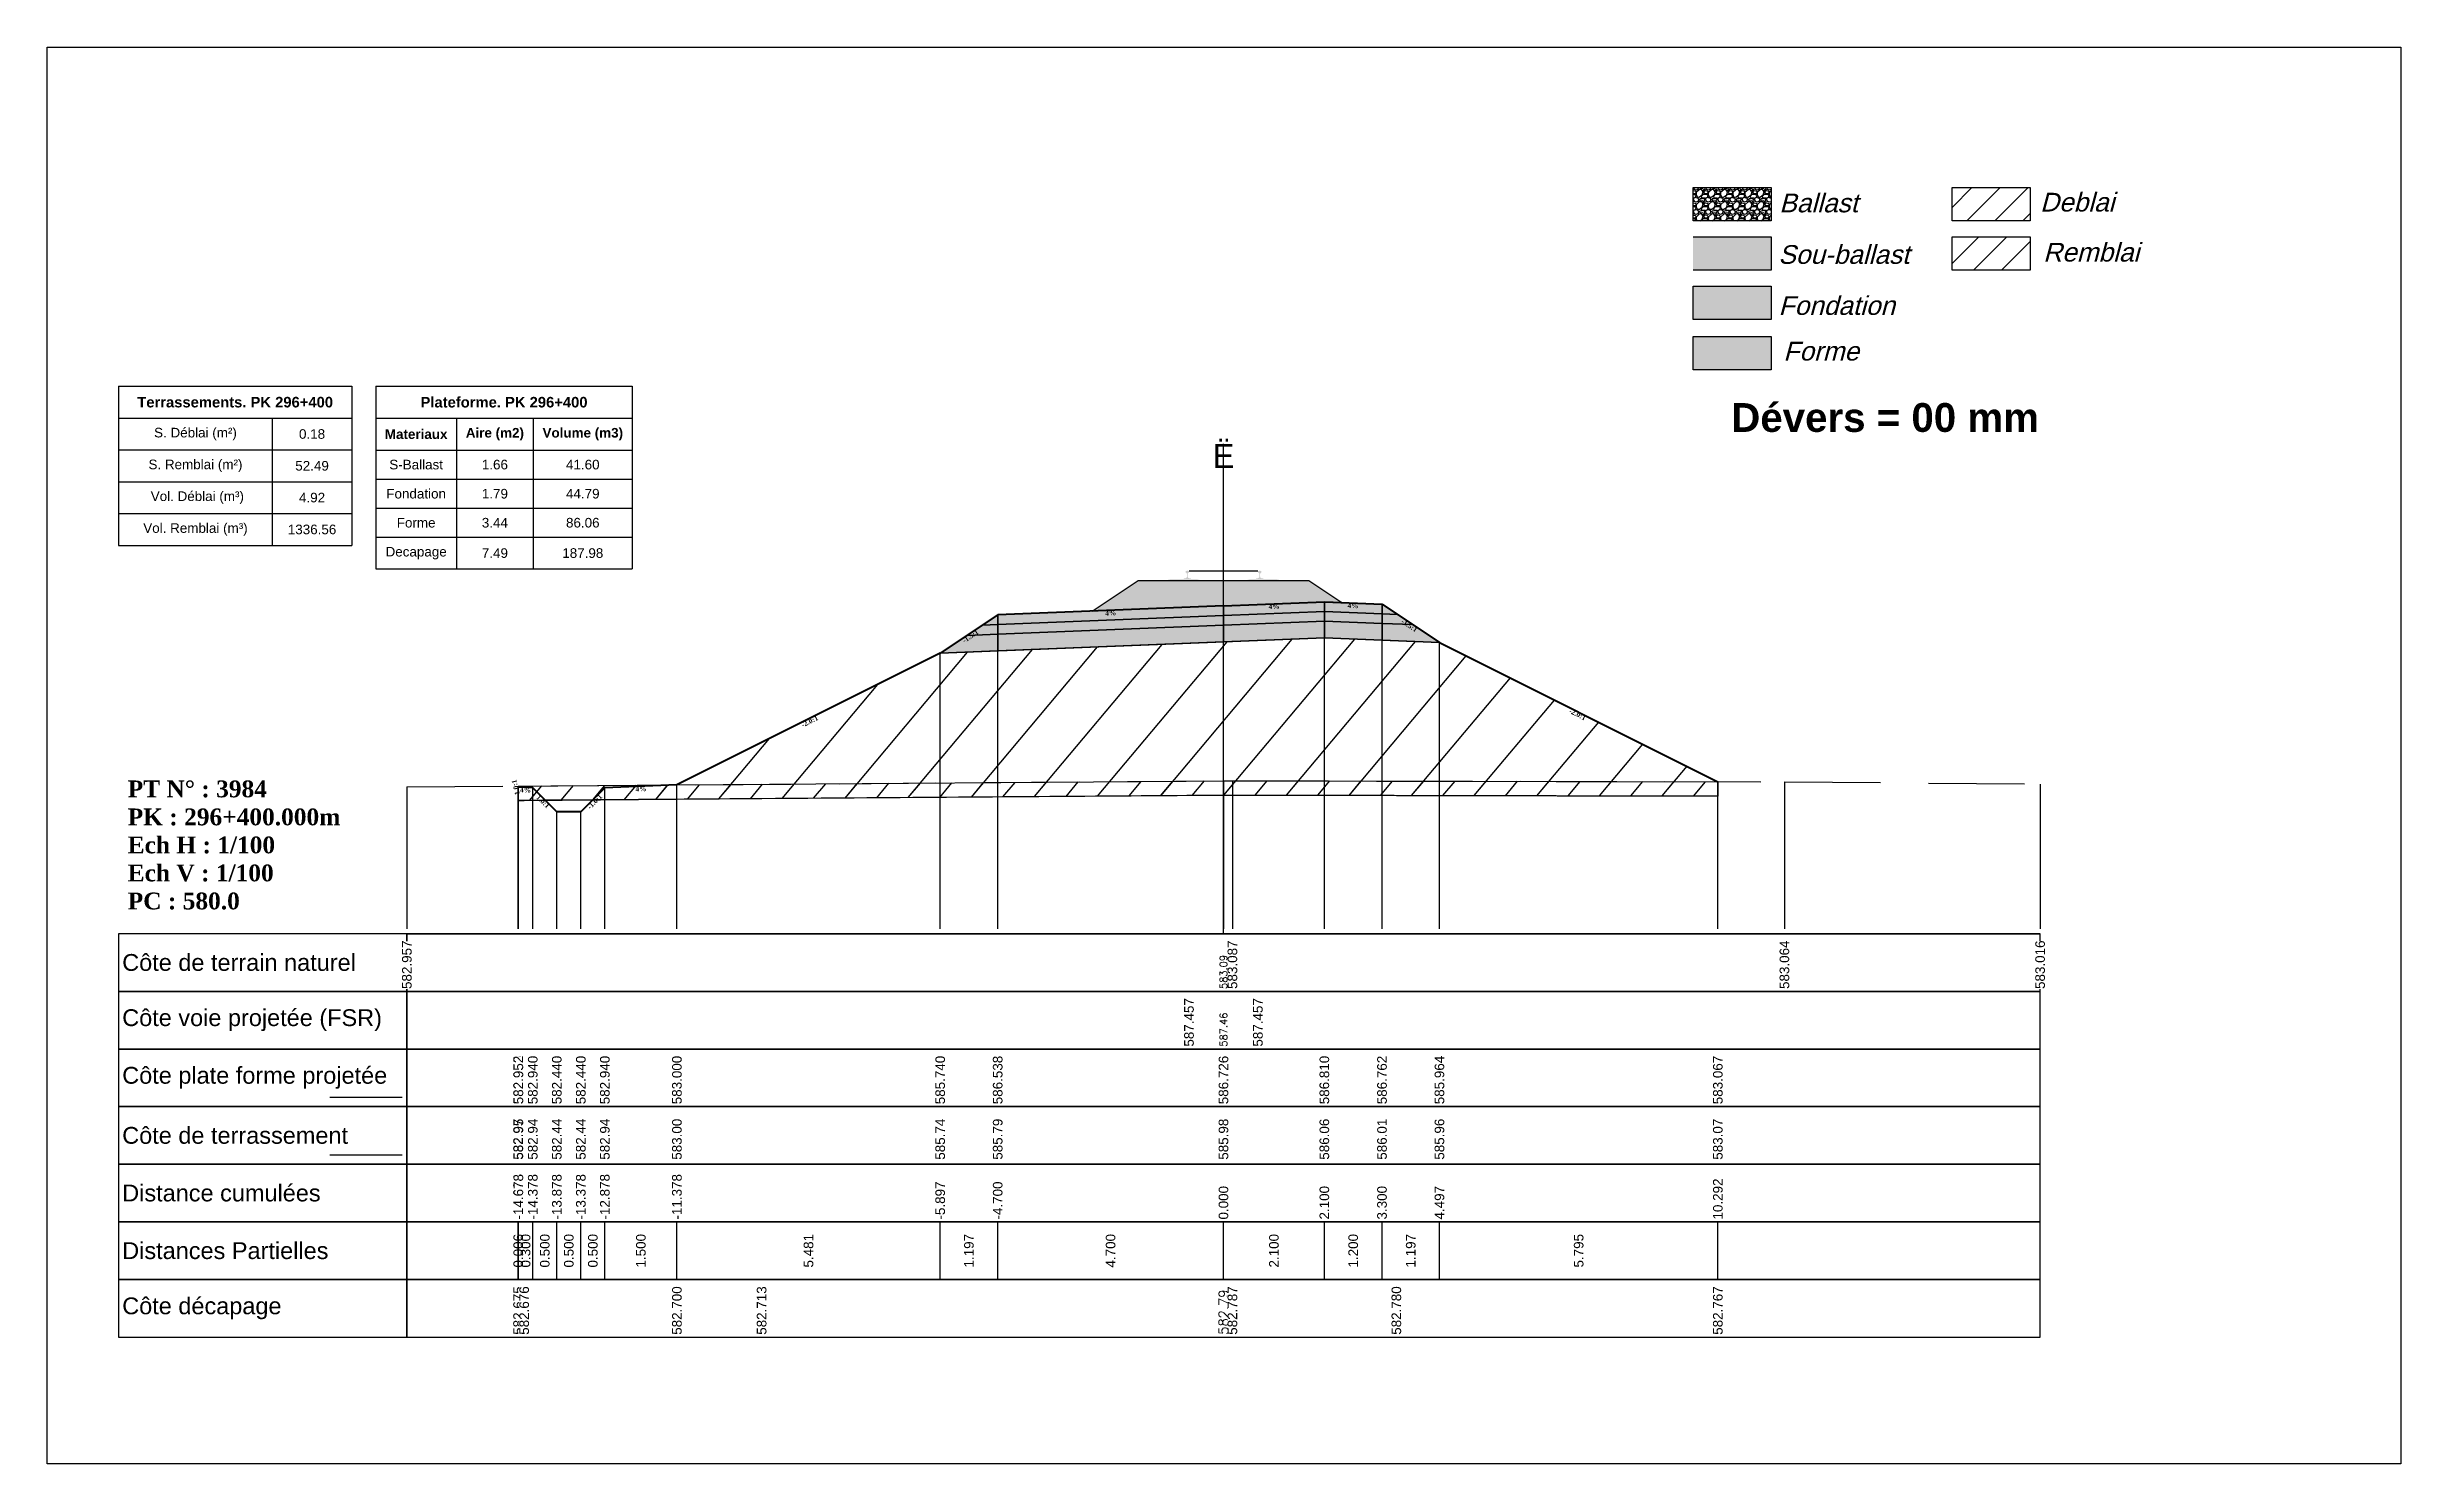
# Model space of a CAD drawing. Header units: millimetres. Extents: x 2762 to 3076, y 916 to 3305.
# Drawn here: x 2950.21 to 2999.21, y 2505.65 to 2535.15 of the extents above; entities that cross this region are included whole.
import ezdxf

# ---------------------------------------------------------------- set-up
doc = ezdxf.new("R2010")
doc.units = ezdxf.units.MM
doc.header["$LTSCALE"] = 2
doc.linetypes.add('CACHE', pattern=[9.525, 6.35, -3.175])
doc.linetypes.add('DASHED', pattern=[0.75, 0.5, -0.25])
for name, color, linetype in [('C-ANNO-TABL', 1, 'Continuous'), ('C-ANNO-TABL-TEXT', 150, 'Continuous'), ('C-ANNO-TABL-TITL', 150, 'Continuous'), ('C-ANNO-TABL-TTBL', 5, 'Continuous'), ('C-ROAD-CORR', 5, 'Continuous'), ('C-ROAD-SCTN', 7, 'Continuous')]:
    doc.layers.add(name, color=color, linetype=linetype)
doc.styles.add('ARIAL', font='arial.ttf')
doc.styles.add('C3D_Etiquette', font='romans.shx')
doc.styles.add('C3D_Profil_Travers', font='romans.shx')
doc.styles.get("Standard").update_dxf_attribs({"font": 'arial.ttf'})

msp = doc.modelspace()

# ---------------------------------------------------------------- texts
at = {"insert": (2985.274, 2527.733), "char_height": 0.6, "attachment_point": 1}
msp.add_mtext_dynamic_manual_height_columns('{\\fArial|b1|i0|c0|p34;Dévers = 00 mm}', width=8.82587, gutter_width=1.25, heights=[0], dxfattribs=at)
at = {"color": 7, "linetype": 'Continuous', "lineweight": -3}
for s, insert, char_height, attachment_point, style in [('{\\fWingdings|b0|i0|c2|p0;Ë}', (2974.705, 2526.384), 0.5, 8, 'C3D_Profil_Travers'), ('{\\fTimes New Roman|b1|i0|c0|p18;PT N° : 3984\\PPK : 296+400.000m\\PEch H : 1/100\\PEch V : 1/100\\PPC : 580.0}', (2951.893, 2517.184), 0.35, 7, 'C3D_Profil_Travers'), ('{\\fArial|b0|i0|c0|p34;Côte de terrain naturel}', (2951.779, 2516.084), 0.35, 4, 'C3D_Etiquette'), ('{\\fArial|b0|i0|c0|p34;Côte plate forme projetée}', (2951.779, 2513.684), 0.35, 4, 'C3D_Etiquette'), ('{\\fArial|b0|i0|c0|p34;Côte de terrassement}', (2951.779, 2512.484), 0.35, 4, 'C3D_Etiquette'), ('{\\fArial|b0|i0|c0|p34;Distance cumulées}', (2951.779, 2511.284), 0.35, 4, 'C3D_Etiquette'), ('{\\fArial|b0|i0|c0|p34;Distances Partielles}', (2951.779, 2510.084), 0.35, 4, 'C3D_Etiquette'), ('{\\fArial|b0|i0|c0|p34;Côte décapage}', (2951.779, 2508.884), 0.35, 4, 'C3D_Etiquette')]:
    msp.add_mtext(s, dxfattribs=dict(at, insert=insert, char_height=char_height, attachment_point=attachment_point, style=style))
at = {"color": 7, "linetype": 'Continuous', "lineweight": -3, "char_height": 0.1, "style": 'C3D_Etiquette'}
for s, insert, width, attachment_point, rotation in [('{\\fTimes New Roman|b1|i0|c0|p18;4%}', (2975.755, 2523.548), 0.37094, 2, 2.2906), ('{\\fTimes New Roman|b1|i0|c0|p18;4%}', (2977.404, 2523.566), 0.42071, 2, 357.7094), ('{\\fTimes New Roman|b1|i0|c0|p18;4%}', (2972.355, 2523.412), 0.42071, 2, 2.2906), ('{\\fTimes New Roman|b1|i0|c0|p18;-1.5:1}', (2978.601, 2523.144), 0.34598, 2, 326.3099), ('{\\fTimes New Roman|b1|i0|c0|p18;-1.5:1}', (2969.408, 2522.92), 0.34598, 2, 33.6901), ('{\\fTimes New Roman|b1|i0|c0|p18;-2.0:1}', (2966.069, 2521.15), 0.34598, 2, 26.5651), ('{\\fTimes New Roman|b1|i0|c0|p18;-2.0:1}', (2982.097, 2521.296), 0.34598, 2, 333.4349), ('{\\fTimes New Roman|b1|i0|c0|p18;1.0:1}', (2960.02, 2519.746), 0.29446, 8, 104.0362), ('{\\fTimes New Roman|b1|i0|c0|p18;4%}', (2960.177, 2519.725), 0.37094, 2, 357.7094), ('{\\fTimes New Roman|b1|i0|c0|p18;-1.0:1}', (2961.579, 2519.471), 0.34598, 2, 45), ('{\\fTimes New Roman|b1|i0|c0|p18;4%}', (2962.577, 2519.749), 0.42071, 2, 2.2906), ('{\\fTimes New Roman|b1|i0|c0|p18;1.0:1}', (2960.574, 2519.471), 0.29001, 2, 315)]:
    msp.add_mtext(s, dxfattribs=dict(at, insert=insert, width=width, attachment_point=attachment_point, rotation=rotation))
at = {"color": 7, "linetype": 'Continuous', "lineweight": -3, "rotation": 90, "style": 'C3D_Profil_Travers'}
for s, insert, char_height, attachment_point in [('583.09', (2974.705, 2515.534), 0.15, 4), ('587.46', (2974.705, 2514.334), 0.15, 4), ('{\\fArial|b0|i0|c0|p34;582.97}', (2960.021, 2511.979), 0.2, 4), ('{\\fArial|b0|i0|c0|p34;582.95}', (2960.027, 2511.979), 0.2, 4), ('{\\fArial|b0|i0|c0|p34;582.94}', (2960.327, 2511.979), 0.2, 4), ('{\\fArial|b0|i0|c0|p34;582.44}', (2960.827, 2511.979), 0.2, 4), ('{\\fArial|b0|i0|c0|p34;582.44}', (2961.327, 2511.979), 0.2, 4), ('{\\fArial|b0|i0|c0|p34;582.94}', (2961.827, 2511.979), 0.2, 4), ('{\\fArial|b0|i0|c0|p34;583.00}', (2963.327, 2511.979), 0.2, 4), ('{\\fArial|b0|i0|c0|p34;585.74}', (2968.808, 2511.979), 0.2, 4), ('{\\fArial|b0|i0|c0|p34;585.79}', (2970.005, 2511.979), 0.2, 4), ('{\\fArial|b0|i0|c0|p34;585.98}', (2974.705, 2511.979), 0.2, 4), ('{\\fArial|b0|i0|c0|p34;586.06}', (2976.805, 2511.979), 0.2, 4), ('{\\fArial|b0|i0|c0|p34;586.01}', (2978.005, 2511.979), 0.2, 4), ('{\\fArial|b0|i0|c0|p34;585.96}', (2979.201, 2511.979), 0.2, 4), ('{\\fArial|b0|i0|c0|p34;583.07}', (2984.996, 2511.979), 0.2, 4), ('{\\fArial|b0|i0|c0|p34;0.006}', (2960.024, 2510.084), 0.2, 5), ('{\\fArial|b0|i0|c0|p34;0.300}', (2960.177, 2510.084), 0.2, 5), ('{\\fArial|b0|i0|c0|p34;0.500}', (2960.577, 2510.084), 0.2, 5), ('{\\fArial|b0|i0|c0|p34;0.500}', (2961.077, 2510.084), 0.2, 5), ('{\\fArial|b0|i0|c0|p34;0.500}', (2961.577, 2510.084), 0.2, 5), ('{\\fArial|b0|i0|c0|p34;1.500}', (2962.577, 2510.084), 0.2, 5), ('{\\fArial|b0|i0|c0|p34;5.481}', (2966.067, 2510.084), 0.2, 5), ('{\\fArial|b0|i0|c0|p34;1.197}', (2969.406, 2510.084), 0.2, 5), ('{\\fArial|b0|i0|c0|p34;4.700}', (2972.355, 2510.084), 0.2, 5), ('{\\fArial|b0|i0|c0|p34;2.100}', (2975.755, 2510.084), 0.2, 5), ('{\\fArial|b0|i0|c0|p34;1.200}', (2977.405, 2510.084), 0.2, 5), ('{\\fArial|b0|i0|c0|p34;1.197}', (2978.603, 2510.084), 0.2, 5), ('{\\fArial|b0|i0|c0|p34;5.795}', (2982.099, 2510.084), 0.2, 5), ('582.79', (2974.705, 2508.334), 0.2, 4)]:
    msp.add_mtext(s, dxfattribs=dict(at, insert=insert, char_height=char_height, attachment_point=attachment_point))
at = {"color": 7, "linetype": 'Continuous', "lineweight": -3, "insert": (2951.779, 2514.884), "char_height": 0.35, "attachment_point": 4}
msp.add_mtext('{\\fArial|b0|i0|c0|p34;Côte voie projetée (FSR)}', dxfattribs=at)
at = {"layer": 'C-ANNO-TABL-TEXT', "color": 7, "style": 'ARIAL', "oblique": 15}
for s, p in [('Ballast', (2986.274, 2531.705)), ('Deblai', (2991.704, 2531.721)), ('Sou-ballast', (2986.254, 2530.632)), ('Remblai', (2991.768, 2530.679)), ('Fondation', (2986.259, 2529.569)), ('Forme', (2986.359, 2528.619))]:
    msp.add_text(s, height=0.39, dxfattribs=at).set_placement(p)
at = {"layer": 'C-ANNO-TABL-TEXT', "color": 7, "linetype": 'Continuous', "lineweight": -3, "char_height": 0.2, "attachment_point": 5, "style": 'ARIAL'}
for s, insert in [('{\\fArial|b0|i0|c0|p34;\\C7;0.18}', (2955.731, 2527.088)), ('{\\fArial|b0|i0|c0|p34;\\C7;52.49}', (2955.731, 2526.426)), ('{\\fArial|b0|i0|c0|p34;\\C7;S-Ballast}', (2957.898, 2526.451)), ('{\\fArial|b0|i0|c0|p34;\\C7;1.66}', (2959.537, 2526.451)), ('{\\C18;\\c0;41.60}', (2961.367, 2526.451)), ('{\\fArial|b0|i0|c0|p34;\\C7;Fondation}', (2957.898, 2525.845)), ('{\\fArial|b0|i0|c0|p34;\\C7;4.92}', (2955.731, 2525.764)), ('{\\fArial|b0|i0|c0|p34;\\C7;1.79}', (2959.537, 2525.845)), ('{\\C18;\\c0;44.79}', (2961.367, 2525.845)), ('{\\fArial|b0|i0|c0|p34;\\C7;1336.56}', (2955.731, 2525.101)), ('{\\fArial|b0|i0|c0|p34;\\C7;Forme}', (2957.898, 2525.241)), ('{\\fArial|b0|i0|c0|p34;\\C7;3.44}', (2959.537, 2525.241)), ('{\\C18;\\c0;86.06}', (2961.367, 2525.241)), ('{\\fArial|b0|i0|c0|p34;\\C7;Decapage}', (2957.898, 2524.609)), ('{\\fArial|b0|i0|c0|p34;\\C7;7.49}', (2959.537, 2524.609)), ('{\\C18;\\c0;187.98}', (2961.367, 2524.609))]:
    msp.add_mtext(s, dxfattribs=dict(at, insert=insert))
at = {"layer": 'C-ANNO-TABL-TITL', "color": 7, "linetype": 'Continuous', "lineweight": -3, "attachment_point": 5, "style": 'ARIAL'}
for s, insert, char_height in [('{\\fArial|b1|i0|c0|p34;\\C7;Terrassements. PK 296+400}', (2954.13, 2527.751), 0.22), ('{\\fArial|b1|i0|c0|p34;\\C18;\\c0;Plateforme. PK 296+400}', (2959.727, 2527.75), 0.22), ('{\\fArial|b0|i0|c0|p34;\\C7;S. Déblai (m²) }', (2953.304, 2527.088), 0.2), ('{\\fArial|b1|i0|c0|p34;\\C7;Materiaux   }', (2957.898, 2527.085), 0.2), ('{\\fArial|b1|i0|c0|p34;\\C7;Aire (m2)}', (2959.537, 2527.085), 0.2), ('{\\fArial|b1|i0|c0|p34;\\C7;Volume (m3)}', (2961.367, 2527.085), 0.2), ('{\\fArial|b0|i0|c0|p34;\\C7;S. Remblai (m²) }', (2953.304, 2526.426), 0.2), ('{\\fArial|b0|i0|c0|p34;\\C7; Vol. Déblai (m³) }', (2953.304, 2525.764), 0.2), ('{\\fArial|b0|i0|c0|p34;\\C7;Vol. Remblai (m³)}', (2953.304, 2525.101), 0.2)]:
    msp.add_mtext(s, dxfattribs=dict(at, insert=insert, char_height=char_height))

# ---------------------------------------------------------------- hatches: boundary and pattern name
h = msp.add_hatch(color=11)
h.dxf.hatch_style = 1
h.paths.add_polyline_path([(2986.106, 2531.191), (2984.48, 2531.191), (2984.48, 2530.499), (2986.106, 2530.499)])
h = msp.add_hatch(color=30)
h.dxf.hatch_style = 1
h.paths.add_polyline_path([(2986.106, 2530.164), (2984.48, 2530.164), (2984.48, 2529.472), (2986.106, 2529.472)])
h = msp.add_hatch(color=83)
h.dxf.hatch_style = 1
h.paths.add_polyline_path([(2986.106, 2529.118), (2984.48, 2529.118), (2984.48, 2528.426), (2986.106, 2528.426)])
at = {"linetype": 'Continuous', "lineweight": -3}
h = msp.add_hatch(dxfattribs=at)
h.set_pattern_fill('GRAVEL', color=252, scale=0.009, style=0)
h.set_pattern_definition([(228.0128, (2972.136781, 2523.629163), (-1.8288, -2.0574), [0.030755, -3.0447435]), (184.96974, (2972.116207, 2523.606303), (2.743199999, 0.228600013), [0.0527764, -5.2248644]), (132.51045, (2972.063629, 2523.601731), (2.286, -2.5146), [0.0372133, -3.684125]), (267.2737, (2971.974475, 2523.544581), (0.2286, 4.572), [0.0480604, -4.7579794]), (292.83365, (2971.972189, 2523.496575), (-1.143, 2.7432), [0.047127, -4.6655827]), (357.2737, (2971.990477, 2523.453141), (-4.572, 0.2286), [0.0480604, -4.7579794]), (37.69424, (2972.038483, 2523.450855), (-2.9718, -2.286), [0.0635574, -6.2921804]), (72.25533, (2972.088775, 2523.489717), (1.6002, 5.0292), [0.0600048, -5.940473]), (121.42957, (2972.107063, 2523.546867), (-1.8288, 2.9718), [0.048223, -4.774099]), (175.23636, (2972.081917, 2523.588015), (2.5146, -0.2286), [0.055054, -2.697654]), (222.39744, (2972.027053, 2523.592587), (-2.7432, -2.5146), [0.071197, -7.0485095]), (138.81407, (2972.20079, 2523.542295), (-1.6002, 1.3716), [0.0243004, -2.405751]), (171.46923, (2972.182501, 2523.558297), (2.9718, -0.4572), [0.0462314, -4.5769175]), (225, (2972.13678, 2523.56515), (-3e-17, -0.2286), [0.032329, -0.29096]), (203.1986, (2972.12078, 2523.592587), (1.143, 0.4572), [0.01741, -1.723556]), (291.8014, (2972.104777, 2523.58573), (-0.2286, 0.6858), [0.024621, -1.206428]), (30.9638, (2972.11392, 2523.56287), (0.6858, 0.4572), [0.039989, -1.292967]), (161.565, (2972.14821, 2523.58344), (0.4572, -0.2286), [0.028916, -0.693981]), (16.38954, (2971.972189, 2523.585729), (2.286, 0.6858), [0.040508, -4.0102944]), (70.34618, (2972.011051, 2523.597159), (-0.9144, -2.5146), [0.033984, -3.3643994]), (293.1986, (2972.14821, 2523.629163), (-0.4572, 1.143), [0.034819, -1.7061465]), (343.61046, (2972.161927, 2523.597159), (-2.286, 0.6858), [0.040508, -4.0102944]), (339.44395, (2971.97219, 2523.443997), (-1.143, 0.4572), [0.039063, -1.914096]), (294.77514, (2972.008765, 2523.430281), (-1.143, 2.5146), [0.0327305, -3.2403234]), (66.8014, (2972.150497, 2523.400563), (0.4572, 1.143), [0.034819, -1.7061465]), (17.35402, (2972.164213, 2523.432567), (-2.9718, -0.9144), [0.0383204, -3.793714]), (69.44395, (2972.038483, 2523.400563), (-0.4572, -1.143), [0.0195316, -1.933628]), (101.3099, (2972.13678, 2523.400563), (-0.2286, 0.9144), [0.011656, -1.1539795]), (165.9638, (2972.134495, 2523.411993), (0.6858, -0.2286), [0.047127, -0.895415]), (186.009, (2972.088775, 2523.423423), (2.286, 0.2286), [0.043674, -4.323723]), (303.69, (2972.11392, 2523.542295), (-0.2286, 0.4572), [0.032969, -0.79126]), (353.15723, (2972.132209, 2523.514863), (3.8862, -0.4572), [0.05756, -5.698441]), (60.9454, (2972.18936, 2523.508005), (-0.9144, -1.6002), [0.023536, -2.330045]), (90, (2972.2008, 2523.52858), (-0.2286, 0.2286), [0.013716, -0.214884]), (120.25644, (2972.084203, 2523.430281), (0.9144, -1.6002), [0.031758, -3.1440547]), (48.0128, (2972.068201, 2523.457713), (1.8288, 2.0574), [0.06151, -3.0139886]), (0, (2972.10935, 2523.50343), (0.2286, 0.2286), [0.059436, -0.169164]), (325.30485, (2972.168785, 2523.503433), (2.286, -1.6002), [0.036145, -3.5783385]), (254.0546, (2972.198503, 2523.48286), (-0.2286, -0.9144), [0.033285, -1.6309485]), (207.64598, (2972.189359, 2523.450855), (-4.3434, -2.286), [0.054193, -5.365122]), (175.42608, (2972.141353, 2523.425709), (-2.9718, 0.2286), [0.0573327, -5.675926])])
h.paths.add_polyline_path([(2971.972, 2523.401), (2972.93, 2524.039), (2976.48, 2524.039), (2977.169, 2523.579), (2976.805, 2523.594)])
msp.add_hatch(color=254, dxfattribs=at).paths.add_polyline_path([(2973.487, 2523.857), (2973.487, 2524.042), (2973.602, 2524.063), (2973.95, 2524.063), (2973.95, 2524.069), (2973.876, 2524.069), (2973.876, 2524.079), (2973.877, 2524.08), (2973.879, 2524.08), (2973.88, 2524.081), (2973.9, 2524.082), (2973.903, 2524.083), (2973.906, 2524.084), (2973.934, 2524.095), (2973.937, 2524.096), (2973.938, 2524.097), (2973.939, 2524.098), (2973.94, 2524.103), (2973.941, 2524.11), (2973.942, 2524.119), (2973.943, 2524.129), (2973.943, 2524.153), (2973.942, 2524.169), (2973.942, 2524.175), (2973.941, 2524.181), (2973.94, 2524.186), (2973.94, 2524.188), (2973.939, 2524.191), (2973.938, 2524.193), (2973.937, 2524.194), (2973.936, 2524.196), (2973.935, 2524.196), (2973.919, 2524.202), (2973.917, 2524.203), (2973.916, 2524.204), (2973.915, 2524.206), (2973.915, 2524.208), (2973.915, 2524.227), (2973.916, 2524.231), (2973.917, 2524.233), (2973.919, 2524.235), (2973.921, 2524.237), (2973.924, 2524.238), (2973.925, 2524.239), (2973.929, 2524.24), (2973.933, 2524.24), (2973.936, 2524.24), (2973.94, 2524.241), (2973.945, 2524.241), (2973.948, 2524.241), (2973.951, 2524.241), (2973.955, 2524.241), (2973.958, 2524.241), (2973.962, 2524.241), (2973.967, 2524.24), (2973.97, 2524.24), (2973.974, 2524.24), (2973.978, 2524.239), (2973.979, 2524.238), (2973.981, 2524.237), (2973.984, 2524.235), (2973.986, 2524.233), (2973.987, 2524.231), (2973.987, 2524.227), (2973.987, 2524.208), (2973.987, 2524.206), (2973.987, 2524.204), (2973.986, 2524.203), (2973.984, 2524.202), (2973.968, 2524.196), (2973.967, 2524.196), (2973.965, 2524.194), (2973.964, 2524.193), (2973.964, 2524.191), (2973.963, 2524.188), (2973.962, 2524.186), (2973.962, 2524.181), (2973.961, 2524.175), (2973.96, 2524.169), (2973.96, 2524.153), (2973.96, 2524.129), (2973.961, 2524.119), (2973.962, 2524.11), (2973.963, 2524.103), (2973.964, 2524.098), (2973.965, 2524.097), (2973.966, 2524.096), (2973.968, 2524.095), (2973.997, 2524.084), (2974, 2524.083), (2974.003, 2524.082), (2974.023, 2524.081), (2974.024, 2524.08), (2974.025, 2524.08), (2974.026, 2524.079), (2974.026, 2524.069), (2973.952, 2524.069), (2973.952, 2524.063), (2974.156, 2524.063), (2974.288, 2524.032), (2975.122, 2524.032), (2975.253, 2524.063), (2975.457, 2524.063), (2975.457, 2524.069), (2975.383, 2524.069), (2975.383, 2524.079), (2975.384, 2524.08), (2975.386, 2524.08), (2975.387, 2524.081), (2975.407, 2524.082), (2975.41, 2524.083), (2975.413, 2524.084), (2975.441, 2524.095), (2975.444, 2524.096), (2975.445, 2524.097), (2975.446, 2524.098), (2975.447, 2524.103), (2975.448, 2524.11), (2975.449, 2524.119), (2975.45, 2524.129), (2975.45, 2524.153), (2975.449, 2524.169), (2975.449, 2524.175), (2975.448, 2524.181), (2975.447, 2524.186), (2975.447, 2524.188), (2975.446, 2524.191), (2975.445, 2524.193), (2975.444, 2524.194), (2975.443, 2524.196), (2975.442, 2524.196), (2975.426, 2524.202), (2975.424, 2524.203), (2975.423, 2524.204), (2975.422, 2524.206), (2975.422, 2524.208), (2975.422, 2524.227), (2975.423, 2524.231), (2975.424, 2524.233), (2975.426, 2524.235), (2975.428, 2524.237), (2975.431, 2524.238), (2975.432, 2524.239), (2975.436, 2524.24), (2975.44, 2524.24), (2975.443, 2524.24), (2975.447, 2524.241), (2975.452, 2524.241), (2975.455, 2524.241), (2975.458, 2524.241), (2975.462, 2524.241), (2975.465, 2524.241), (2975.469, 2524.241), (2975.474, 2524.24), (2975.477, 2524.24), (2975.481, 2524.24), (2975.485, 2524.239), (2975.486, 2524.238), (2975.488, 2524.237), (2975.491, 2524.235), (2975.493, 2524.233), (2975.494, 2524.231), (2975.494, 2524.227), (2975.494, 2524.208), (2975.494, 2524.206), (2975.494, 2524.204), (2975.493, 2524.203), (2975.491, 2524.202), (2975.475, 2524.196), (2975.474, 2524.196), (2975.472, 2524.194), (2975.471, 2524.193), (2975.471, 2524.191), (2975.47, 2524.188), (2975.469, 2524.186), (2975.469, 2524.181), (2975.468, 2524.175), (2975.467, 2524.169), (2975.467, 2524.153), (2975.467, 2524.129), (2975.468, 2524.119), (2975.469, 2524.11), (2975.47, 2524.103), (2975.471, 2524.098), (2975.472, 2524.097), (2975.473, 2524.096), (2975.475, 2524.095), (2975.504, 2524.084), (2975.507, 2524.083), (2975.51, 2524.082), (2975.53, 2524.081), (2975.531, 2524.08), (2975.532, 2524.08), (2975.533, 2524.079), (2975.533, 2524.069), (2975.459, 2524.069), (2975.459, 2524.063), (2975.807, 2524.063), (2975.922, 2524.042), (2975.922, 2523.857)])
h = msp.add_hatch(color=11, dxfattribs=at)
h.paths.add_polyline_path([(2978.005, 2523.346), (2978.005, 2523.546), (2978.324, 2523.333)])
h.paths.add_polyline_path([(2976.805, 2523.394), (2976.805, 2523.594), (2978.005, 2523.546), (2978.005, 2523.346)])
h.paths.add_polyline_path([(2974.705, 2523.31), (2974.705, 2523.51), (2976.805, 2523.594), (2976.805, 2523.394)])
h.paths.add_polyline_path([(2970.005, 2523.122), (2970.005, 2523.322), (2974.705, 2523.51), (2974.705, 2523.31)])
h.paths.add_polyline_path([(2969.685, 2523.109), (2970.005, 2523.322), (2970.005, 2523.122)])
h = msp.add_hatch(color=83, dxfattribs=at)
h.paths.add_polyline_path([(2978.005, 2522.796), (2978.005, 2523.146), (2978.643, 2523.12), (2979.201, 2522.748)])
h.paths.add_polyline_path([(2976.805, 2522.844), (2976.805, 2523.194), (2978.005, 2523.146), (2978.005, 2522.796)])
h.paths.add_polyline_path([(2974.705, 2522.76), (2974.705, 2523.11), (2976.805, 2523.194), (2976.805, 2522.844)])
h.paths.add_polyline_path([(2970.005, 2522.572), (2970.005, 2522.922), (2974.705, 2523.11), (2974.705, 2522.76)])
h.paths.add_polyline_path([(2968.808, 2522.524), (2969.366, 2522.896), (2970.005, 2522.922), (2970.005, 2522.572)])
h = msp.add_hatch(color=30, dxfattribs=at)
h.paths.add_polyline_path([(2978.005, 2523.146), (2978.005, 2523.346), (2978.324, 2523.333), (2978.643, 2523.12)])
h.paths.add_polyline_path([(2976.805, 2523.194), (2976.805, 2523.394), (2978.005, 2523.346), (2978.005, 2523.146)])
h.paths.add_polyline_path([(2974.705, 2523.11), (2974.705, 2523.31), (2976.805, 2523.394), (2976.805, 2523.194)])
h.paths.add_polyline_path([(2970.005, 2522.922), (2970.005, 2523.122), (2974.705, 2523.31), (2974.705, 2523.11)])
h.paths.add_polyline_path([(2969.366, 2522.896), (2969.685, 2523.109), (2970.005, 2523.122), (2970.005, 2522.922)])
h = msp.add_hatch(dxfattribs=at)
h.set_pattern_fill('_U', color=3, angle=50, style=0, pattern_type=0)
h.set_pattern_definition([(50, (2961.5735, 2519.4702), (-0.766044, 0.642788), [])])
h.paths.add_polyline_path([(2961.573, 2519.47), (2961.827, 2519.723), (2963.327, 2519.783), (2968.808, 2522.524), (2976.805, 2522.844), (2979.201, 2522.748), (2984.996, 2519.85), (2984.996, 2519.55), (2974.891, 2519.57)])
h.paths.add_polyline_path([(2960.021, 2519.459), (2960.021, 2519.759), (2960.027, 2519.735), (2960.327, 2519.723), (2960.587, 2519.463)])
h = msp.add_hatch(dxfattribs=at)
h.set_pattern_fill('_U', color=150, scale=0.5, angle=50, style=0, pattern_type=0)
h.set_pattern_definition([(50, (2961.57347, 2519.4702), (-0.383022, 0.321394), [])])
h.paths.add_polyline_path([(2961.573, 2519.47), (2961.827, 2519.723), (2963.327, 2519.783), (2974.891, 2519.87), (2984.996, 2519.85), (2984.996, 2519.55), (2974.891, 2519.57)])
h.paths.add_polyline_path([(2960.021, 2519.759), (2963.327, 2519.783), (2961.827, 2519.723), (2961.573, 2519.47), (2960.587, 2519.463), (2960.327, 2519.723), (2960.027, 2519.735)])
h.paths.add_polyline_path([(2960.021, 2519.459), (2960.021, 2519.759), (2960.027, 2519.735), (2960.327, 2519.723), (2960.587, 2519.463)])

# ---------------------------------------------------------------- linework, layer by layer
for p, q in [((2984.48, 2532.219), (2986.106, 2532.219)), ((2984.48, 2532.219), (2986.106, 2532.219)), ((2984.48, 2531.527), (2984.48, 2532.219)), ((2986.106, 2532.219), (2986.106, 2531.527)), ((2986.106, 2532.219), (2986.106, 2531.527)), ((2989.873, 2532.219), (2991.499, 2532.219)), ((2989.873, 2531.527), (2989.873, 2532.219)), ((2991.499, 2532.219), (2991.499, 2531.527)), ((2986.106, 2531.527), (2984.48, 2531.527)), ((2986.106, 2531.527), (2984.48, 2531.527)), ((2991.499, 2531.527), (2989.873, 2531.527)), ((2984.48, 2531.191), (2986.106, 2531.191)), ((2986.106, 2531.191), (2986.106, 2530.499)), ((2989.873, 2531.191), (2991.499, 2531.191)), ((2989.873, 2530.499), (2989.873, 2531.191)), ((2991.499, 2531.191), (2991.499, 2530.499)), ((2986.106, 2530.499), (2984.48, 2530.499)), ((2991.499, 2530.499), (2989.873, 2530.499)), ((2984.48, 2530.164), (2986.106, 2530.164)), ((2984.48, 2529.472), (2984.48, 2530.164)), ((2986.106, 2530.164), (2986.106, 2529.472)), ((2986.106, 2529.472), (2984.48, 2529.472)), ((2984.48, 2529.118), (2986.106, 2529.118)), ((2984.48, 2528.426), (2984.48, 2529.118)), ((2986.106, 2529.118), (2986.106, 2528.426)), ((2986.106, 2528.426), (2984.48, 2528.426))]:
    msp.add_line(p, q)
at = {"linetype": 'Continuous'}
for p, q in [((2984.483, 2532.172), (2984.48, 2532.173)), ((2984.48, 2532.17), (2984.483, 2532.172)), ((2984.52, 2532.144), (2984.48, 2532.15)), ((2984.48, 2532.104), (2984.53, 2532.098)), ((2984.48, 2532.083), (2984.506, 2532.083)), ((2984.532, 2532.019), (2984.48, 2531.992)), ((2984.483, 2531.918), (2984.48, 2531.919)), ((2984.48, 2531.916), (2984.483, 2531.918)), ((2984.52, 2531.89), (2984.48, 2531.896)), ((2984.48, 2531.85), (2984.53, 2531.844)), ((2984.484, 2531.969), (2984.499, 2531.934)), ((2984.485, 2531.969), (2984.501, 2532.005)), ((2984.486, 2532.219), (2984.499, 2532.188)), ((2984.498, 2532.188), (2984.541, 2532.175)), ((2984.498, 2531.934), (2984.541, 2531.921)), ((2984.501, 2532.005), (2984.542, 2532.018)), ((2984.505, 2532.086), (2984.539, 2532.063)), ((2984.505, 2531.832), (2984.539, 2531.809)), ((2984.543, 2532.128), (2984.522, 2532.145)), ((2984.543, 2531.874), (2984.522, 2531.891)), ((2984.529, 2532.088), (2984.542, 2532.111)), ((2984.539, 2532.061), (2984.529, 2532.025)), ((2984.529, 2531.834), (2984.542, 2531.857)), ((2984.541, 2532.175), (2984.585, 2532.188)), ((2984.541, 2532.016), (2984.582, 2532.001)), ((2984.541, 2531.921), (2984.585, 2531.934)), ((2984.544, 2532.129), (2984.542, 2532.076)), ((2984.542, 2532.111), (2984.542, 2532.127)), ((2984.542, 2532.076), (2984.562, 2532.028)), ((2984.544, 2531.875), (2984.542, 2531.822)), ((2984.542, 2531.857), (2984.542, 2531.873)), ((2984.609, 2532.175), (2984.55, 2532.122)), ((2984.609, 2531.921), (2984.55, 2531.868)), ((2984.562, 2532.025), (2984.615, 2532.022)), ((2984.581, 2532.003), (2984.596, 2531.97)), ((2984.585, 2532.187), (2984.596, 2532.219)), ((2984.585, 2531.933), (2984.598, 2531.969)), ((2984.662, 2532.175), (2984.601, 2532.18)), ((2984.662, 2531.921), (2984.601, 2531.926)), ((2984.642, 2531.939), (2984.614, 2531.969)), ((2984.615, 2532.025), (2984.671, 2532.068)), ((2984.615, 2531.969), (2984.623, 2531.989)), ((2984.642, 2532.193), (2984.618, 2532.219)), ((2984.671, 2531.989), (2984.623, 2531.984)), ((2984.685, 2532.199), (2984.627, 2532.194)), ((2984.685, 2531.945), (2984.627, 2531.94)), ((2984.649, 2532.033), (2984.694, 2532.083)), ((2984.668, 2532.003), (2984.65, 2532.034)), ((2984.689, 2532.131), (2984.661, 2532.176)), ((2984.689, 2531.877), (2984.661, 2531.922)), ((2984.73, 2531.999), (2984.666, 2532.004)), ((2984.671, 2532.068), (2984.691, 2532.132)), ((2984.722, 2531.982), (2984.671, 2531.994)), ((2984.671, 2531.814), (2984.691, 2531.878)), ((2984.688, 2532.175), (2984.698, 2532.15)), ((2984.688, 2531.921), (2984.698, 2531.896)), ((2984.707, 2532.183), (2984.689, 2532.176)), ((2984.707, 2531.929), (2984.689, 2531.922)), ((2984.694, 2532.083), (2984.76, 2532.083)), ((2984.699, 2532.149), (2984.737, 2532.172)), ((2984.724, 2532.152), (2984.699, 2532.127)), ((2984.699, 2532.127), (2984.719, 2532.096)), ((2984.699, 2531.895), (2984.737, 2531.918)), ((2984.724, 2531.898), (2984.699, 2531.873)), ((2984.699, 2531.873), (2984.719, 2531.842)), ((2984.719, 2532.219), (2984.701, 2532.198)), ((2984.719, 2532.219), (2984.701, 2532.198)), ((2984.724, 2531.97), (2984.701, 2531.944)), ((2984.737, 2532.172), (2984.706, 2532.182)), ((2984.737, 2531.918), (2984.706, 2531.928)), ((2984.72, 2532.106), (2984.784, 2532.098)), ((2984.72, 2531.852), (2984.784, 2531.844)), ((2984.724, 2531.969), (2984.722, 2531.982)), ((2984.774, 2532.144), (2984.724, 2532.151)), ((2984.774, 2532.144), (2984.724, 2532.151)), ((2984.774, 2531.89), (2984.724, 2531.897)), ((2984.786, 2532.019), (2984.733, 2531.991)), ((2984.738, 2531.969), (2984.753, 2531.934)), ((2984.739, 2531.969), (2984.755, 2532.005)), ((2984.74, 2532.219), (2984.753, 2532.188)), ((2984.74, 2532.219), (2984.753, 2532.188)), ((2984.752, 2532.188), (2984.795, 2532.175)), ((2984.752, 2532.188), (2984.795, 2532.175)), ((2984.752, 2531.934), (2984.795, 2531.921)), ((2984.755, 2532.005), (2984.796, 2532.018)), ((2984.759, 2532.086), (2984.793, 2532.063)), ((2984.759, 2531.832), (2984.793, 2531.809)), ((2984.797, 2532.128), (2984.776, 2532.145)), ((2984.797, 2532.128), (2984.776, 2532.145)), ((2984.797, 2531.874), (2984.776, 2531.891)), ((2984.783, 2532.088), (2984.796, 2532.111)), ((2984.793, 2532.061), (2984.783, 2532.025)), ((2984.783, 2531.834), (2984.796, 2531.857)), ((2984.795, 2532.175), (2984.839, 2532.188)), ((2984.795, 2532.175), (2984.839, 2532.188)), ((2984.795, 2532.016), (2984.836, 2532.001)), ((2984.795, 2531.921), (2984.839, 2531.934)), ((2984.798, 2532.129), (2984.796, 2532.076)), ((2984.798, 2532.129), (2984.796, 2532.076)), ((2984.796, 2532.111), (2984.796, 2532.127)), ((2984.796, 2532.111), (2984.796, 2532.127)), ((2984.796, 2532.076), (2984.816, 2532.028)), ((2984.798, 2531.875), (2984.796, 2531.822)), ((2984.796, 2531.857), (2984.796, 2531.873)), ((2984.863, 2532.175), (2984.804, 2532.122)), ((2984.863, 2532.175), (2984.804, 2532.122)), ((2984.863, 2531.921), (2984.804, 2531.868)), ((2984.816, 2532.025), (2984.869, 2532.022)), ((2984.835, 2532.003), (2984.85, 2531.97)), ((2984.839, 2532.187), (2984.85, 2532.219)), ((2984.839, 2532.187), (2984.85, 2532.219)), ((2984.839, 2531.933), (2984.852, 2531.969)), ((2984.916, 2532.175), (2984.855, 2532.18)), ((2984.916, 2532.175), (2984.855, 2532.18)), ((2984.916, 2531.921), (2984.855, 2531.926)), ((2984.896, 2531.939), (2984.868, 2531.969)), ((2984.869, 2532.025), (2984.925, 2532.068)), ((2984.869, 2532.025), (2984.925, 2532.068)), ((2984.869, 2531.969), (2984.877, 2531.989)), ((2984.896, 2532.193), (2984.872, 2532.219)), ((2984.896, 2532.193), (2984.872, 2532.219)), ((2984.925, 2531.989), (2984.877, 2531.984)), ((2984.939, 2532.199), (2984.881, 2532.194)), ((2984.939, 2532.199), (2984.881, 2532.194)), ((2984.939, 2531.945), (2984.881, 2531.94)), ((2984.903, 2532.033), (2984.948, 2532.083)), ((2984.903, 2532.033), (2984.948, 2532.083)), ((2984.922, 2532.003), (2984.904, 2532.034)), ((2984.922, 2532.003), (2984.904, 2532.034)), ((2984.943, 2532.131), (2984.915, 2532.176)), ((2984.943, 2532.131), (2984.915, 2532.176)), ((2984.943, 2531.877), (2984.915, 2531.922)), ((2984.984, 2531.999), (2984.92, 2532.004)), ((2984.984, 2531.999), (2984.92, 2532.004)), ((2984.925, 2532.068), (2984.945, 2532.132)), ((2984.925, 2532.068), (2984.945, 2532.132)), ((2984.976, 2531.982), (2984.925, 2531.994)), ((2984.976, 2531.982), (2984.925, 2531.994)), ((2984.925, 2531.814), (2984.945, 2531.878)), ((2984.942, 2532.175), (2984.952, 2532.15)), ((2984.942, 2532.175), (2984.952, 2532.15)), ((2984.942, 2531.921), (2984.952, 2531.896)), ((2984.961, 2532.183), (2984.943, 2532.176)), ((2984.961, 2532.183), (2984.943, 2532.176)), ((2984.961, 2531.929), (2984.943, 2531.922)), ((2984.948, 2532.083), (2985.014, 2532.083)), ((2984.948, 2532.083), (2985.014, 2532.083)), ((2984.953, 2532.149), (2984.991, 2532.172)), ((2984.953, 2532.149), (2984.991, 2532.172)), ((2984.978, 2532.152), (2984.953, 2532.127)), ((2984.978, 2532.152), (2984.953, 2532.127)), ((2984.953, 2532.127), (2984.973, 2532.096)), ((2984.953, 2532.127), (2984.973, 2532.096)), ((2984.953, 2531.895), (2984.991, 2531.918)), ((2984.978, 2531.898), (2984.953, 2531.873)), ((2984.953, 2531.873), (2984.973, 2531.842)), ((2984.973, 2532.219), (2984.955, 2532.198)), ((2984.973, 2532.219), (2984.955, 2532.198)), ((2984.978, 2531.97), (2984.955, 2531.944)), ((2984.978, 2531.97), (2984.955, 2531.944)), ((2984.991, 2532.172), (2984.96, 2532.182)), ((2984.991, 2532.172), (2984.96, 2532.182)), ((2984.991, 2531.918), (2984.96, 2531.928)), ((2984.974, 2532.106), (2985.038, 2532.098)), ((2984.974, 2532.106), (2985.038, 2532.098)), ((2984.974, 2531.852), (2985.038, 2531.844)), ((2984.978, 2531.969), (2984.976, 2531.982)), ((2984.978, 2531.969), (2984.976, 2531.982)), ((2985.028, 2532.144), (2984.978, 2532.151)), ((2985.028, 2532.144), (2984.978, 2532.151)), ((2985.028, 2531.89), (2984.978, 2531.897)), ((2985.04, 2532.019), (2984.987, 2531.991)), ((2985.04, 2532.019), (2984.987, 2531.991)), ((2984.992, 2531.969), (2985.007, 2531.934)), ((2984.992, 2531.969), (2985.007, 2531.934)), ((2984.993, 2531.969), (2985.009, 2532.005)), ((2984.993, 2531.969), (2985.009, 2532.005)), ((2984.994, 2532.219), (2985.007, 2532.188)), ((2984.994, 2532.219), (2985.007, 2532.188)), ((2985.006, 2532.188), (2985.049, 2532.175)), ((2985.006, 2532.188), (2985.049, 2532.175)), ((2985.006, 2531.934), (2985.049, 2531.921)), ((2985.006, 2531.934), (2985.049, 2531.921)), ((2985.009, 2532.005), (2985.05, 2532.018)), ((2985.009, 2532.005), (2985.05, 2532.018)), ((2985.013, 2532.086), (2985.047, 2532.063)), ((2985.013, 2532.086), (2985.047, 2532.063)), ((2985.013, 2531.832), (2985.047, 2531.809)), ((2985.051, 2532.128), (2985.03, 2532.145)), ((2985.051, 2532.128), (2985.03, 2532.145)), ((2985.051, 2531.874), (2985.03, 2531.891)), ((2985.037, 2532.088), (2985.05, 2532.111)), ((2985.037, 2532.088), (2985.05, 2532.111)), ((2985.047, 2532.061), (2985.037, 2532.025)), ((2985.047, 2532.061), (2985.037, 2532.025)), ((2985.037, 2531.834), (2985.05, 2531.857)), ((2985.049, 2532.175), (2985.093, 2532.188)), ((2985.049, 2532.175), (2985.093, 2532.188)), ((2985.049, 2532.016), (2985.09, 2532.001)), ((2985.049, 2532.016), (2985.09, 2532.001)), ((2985.049, 2531.921), (2985.093, 2531.934)), ((2985.049, 2531.921), (2985.093, 2531.934)), ((2985.052, 2532.129), (2985.05, 2532.076)), ((2985.052, 2532.129), (2985.05, 2532.076)), ((2985.05, 2532.111), (2985.05, 2532.127)), ((2985.05, 2532.111), (2985.05, 2532.127)), ((2985.05, 2532.076), (2985.07, 2532.028)), ((2985.05, 2532.076), (2985.07, 2532.028)), ((2985.052, 2531.875), (2985.05, 2531.822)), ((2985.05, 2531.857), (2985.05, 2531.873)), ((2985.117, 2532.175), (2985.058, 2532.122)), ((2985.117, 2532.175), (2985.058, 2532.122)), ((2985.117, 2531.921), (2985.058, 2531.868)), ((2985.117, 2531.921), (2985.058, 2531.868)), ((2985.07, 2532.025), (2985.123, 2532.022)), ((2985.07, 2532.025), (2985.123, 2532.022)), ((2985.089, 2532.003), (2985.104, 2531.97)), ((2985.089, 2532.003), (2985.104, 2531.97)), ((2985.093, 2532.187), (2985.104, 2532.219)), ((2985.093, 2532.187), (2985.104, 2532.219)), ((2985.093, 2531.933), (2985.106, 2531.969)), ((2985.093, 2531.933), (2985.106, 2531.969)), ((2985.17, 2532.175), (2985.109, 2532.18)), ((2985.17, 2532.175), (2985.109, 2532.18)), ((2985.17, 2531.921), (2985.109, 2531.926)), ((2985.17, 2531.921), (2985.109, 2531.926)), ((2985.15, 2531.939), (2985.122, 2531.969)), ((2985.15, 2531.939), (2985.122, 2531.969)), ((2985.123, 2532.025), (2985.179, 2532.068)), ((2985.123, 2532.025), (2985.179, 2532.068)), ((2985.123, 2531.969), (2985.131, 2531.989)), ((2985.123, 2531.969), (2985.131, 2531.989)), ((2985.15, 2532.193), (2985.126, 2532.219)), ((2985.15, 2532.193), (2985.126, 2532.219)), ((2985.179, 2531.989), (2985.131, 2531.984)), ((2985.179, 2531.989), (2985.131, 2531.984)), ((2985.193, 2532.199), (2985.135, 2532.194)), ((2985.193, 2532.199), (2985.135, 2532.194)), ((2985.193, 2531.945), (2985.135, 2531.94)), ((2985.193, 2531.945), (2985.135, 2531.94)), ((2985.157, 2532.033), (2985.202, 2532.083)), ((2985.157, 2532.033), (2985.202, 2532.083)), ((2985.176, 2532.003), (2985.158, 2532.034)), ((2985.176, 2532.003), (2985.158, 2532.034)), ((2985.197, 2532.131), (2985.169, 2532.176)), ((2985.197, 2532.131), (2985.169, 2532.176)), ((2985.197, 2531.877), (2985.169, 2531.922)), ((2985.197, 2531.877), (2985.169, 2531.922)), ((2985.238, 2531.999), (2985.174, 2532.004)), ((2985.238, 2531.999), (2985.174, 2532.004)), ((2985.179, 2532.068), (2985.199, 2532.132)), ((2985.179, 2532.068), (2985.199, 2532.132)), ((2985.23, 2531.982), (2985.179, 2531.994)), ((2985.23, 2531.982), (2985.179, 2531.994)), ((2985.179, 2531.814), (2985.199, 2531.878)), ((2985.179, 2531.814), (2985.199, 2531.878)), ((2985.196, 2532.175), (2985.206, 2532.15)), ((2985.196, 2532.175), (2985.206, 2532.15)), ((2985.196, 2531.921), (2985.206, 2531.896)), ((2985.196, 2531.921), (2985.206, 2531.896)), ((2985.215, 2532.183), (2985.197, 2532.176)), ((2985.215, 2532.183), (2985.197, 2532.176)), ((2985.215, 2531.929), (2985.197, 2531.922)), ((2985.215, 2531.929), (2985.197, 2531.922)), ((2985.202, 2532.083), (2985.268, 2532.083)), ((2985.202, 2532.083), (2985.268, 2532.083)), ((2985.207, 2532.149), (2985.245, 2532.172)), ((2985.207, 2532.149), (2985.245, 2532.172)), ((2985.232, 2532.152), (2985.207, 2532.127)), ((2985.232, 2532.152), (2985.207, 2532.127)), ((2985.207, 2532.127), (2985.227, 2532.096)), ((2985.207, 2532.127), (2985.227, 2532.096)), ((2985.207, 2531.895), (2985.245, 2531.918)), ((2985.207, 2531.895), (2985.245, 2531.918)), ((2985.232, 2531.898), (2985.207, 2531.873)), ((2985.232, 2531.898), (2985.207, 2531.873)), ((2985.207, 2531.873), (2985.227, 2531.842)), ((2985.207, 2531.873), (2985.227, 2531.842)), ((2985.227, 2532.219), (2985.209, 2532.198)), ((2985.227, 2532.219), (2985.209, 2532.198)), ((2985.232, 2531.97), (2985.209, 2531.944)), ((2985.232, 2531.97), (2985.209, 2531.944)), ((2985.245, 2532.172), (2985.214, 2532.182)), ((2985.245, 2532.172), (2985.214, 2532.182)), ((2985.245, 2531.918), (2985.214, 2531.928)), ((2985.245, 2531.918), (2985.214, 2531.928)), ((2985.228, 2532.106), (2985.292, 2532.098)), ((2985.228, 2532.106), (2985.292, 2532.098)), ((2985.228, 2531.852), (2985.292, 2531.844)), ((2985.228, 2531.852), (2985.292, 2531.844)), ((2985.232, 2531.969), (2985.23, 2531.982)), ((2985.232, 2531.969), (2985.23, 2531.982)), ((2985.282, 2532.144), (2985.232, 2532.151)), ((2985.282, 2532.144), (2985.232, 2532.151)), ((2985.282, 2531.89), (2985.232, 2531.897)), ((2985.282, 2531.89), (2985.232, 2531.897)), ((2985.294, 2532.019), (2985.241, 2531.991)), ((2985.294, 2532.019), (2985.241, 2531.991)), ((2985.246, 2531.969), (2985.261, 2531.934)), ((2985.246, 2531.969), (2985.261, 2531.934)), ((2985.247, 2531.969), (2985.263, 2532.005)), ((2985.247, 2531.969), (2985.263, 2532.005)), ((2985.248, 2532.219), (2985.261, 2532.188)), ((2985.248, 2532.219), (2985.261, 2532.188)), ((2985.26, 2532.188), (2985.303, 2532.175)), ((2985.26, 2532.188), (2985.303, 2532.175)), ((2985.26, 2531.934), (2985.303, 2531.921)), ((2985.26, 2531.934), (2985.303, 2531.921)), ((2985.263, 2532.005), (2985.304, 2532.018)), ((2985.263, 2532.005), (2985.304, 2532.018)), ((2985.267, 2532.086), (2985.301, 2532.063)), ((2985.267, 2532.086), (2985.301, 2532.063)), ((2985.267, 2531.832), (2985.301, 2531.809)), ((2985.267, 2531.832), (2985.301, 2531.809)), ((2985.305, 2532.128), (2985.284, 2532.145)), ((2985.305, 2532.128), (2985.284, 2532.145)), ((2985.305, 2531.874), (2985.284, 2531.891)), ((2985.305, 2531.874), (2985.284, 2531.891)), ((2985.291, 2532.088), (2985.304, 2532.111)), ((2985.291, 2532.088), (2985.304, 2532.111)), ((2985.301, 2532.061), (2985.291, 2532.025)), ((2985.301, 2532.061), (2985.291, 2532.025)), ((2985.291, 2531.834), (2985.304, 2531.857)), ((2985.291, 2531.834), (2985.304, 2531.857)), ((2985.303, 2532.175), (2985.347, 2532.188)), ((2985.303, 2532.175), (2985.347, 2532.188)), ((2985.303, 2532.016), (2985.344, 2532.001)), ((2985.303, 2532.016), (2985.344, 2532.001)), ((2985.303, 2531.921), (2985.347, 2531.934)), ((2985.303, 2531.921), (2985.347, 2531.934)), ((2985.306, 2532.129), (2985.304, 2532.076)), ((2985.306, 2532.129), (2985.304, 2532.076)), ((2985.304, 2532.111), (2985.304, 2532.127)), ((2985.304, 2532.111), (2985.304, 2532.127)), ((2985.304, 2532.076), (2985.324, 2532.028)), ((2985.304, 2532.076), (2985.324, 2532.028)), ((2985.306, 2531.875), (2985.304, 2531.822)), ((2985.306, 2531.875), (2985.304, 2531.822)), ((2985.304, 2531.857), (2985.304, 2531.873)), ((2985.304, 2531.857), (2985.304, 2531.873)), ((2985.371, 2532.175), (2985.312, 2532.122)), ((2985.371, 2532.175), (2985.312, 2532.122)), ((2985.371, 2531.921), (2985.312, 2531.868)), ((2985.371, 2531.921), (2985.312, 2531.868)), ((2985.324, 2532.025), (2985.377, 2532.022)), ((2985.324, 2532.025), (2985.377, 2532.022)), ((2985.343, 2532.003), (2985.358, 2531.97)), ((2985.343, 2532.003), (2985.358, 2531.97)), ((2985.347, 2532.187), (2985.358, 2532.219)), ((2985.347, 2532.187), (2985.358, 2532.219)), ((2985.347, 2531.933), (2985.36, 2531.969)), ((2985.347, 2531.933), (2985.36, 2531.969)), ((2985.424, 2532.175), (2985.363, 2532.18)), ((2985.424, 2532.175), (2985.363, 2532.18)), ((2985.424, 2531.921), (2985.363, 2531.926)), ((2985.424, 2531.921), (2985.363, 2531.926)), ((2985.404, 2531.939), (2985.376, 2531.969)), ((2985.404, 2531.939), (2985.376, 2531.969)), ((2985.377, 2532.025), (2985.433, 2532.068)), ((2985.377, 2532.025), (2985.433, 2532.068)), ((2985.377, 2531.969), (2985.385, 2531.989)), ((2985.377, 2531.969), (2985.385, 2531.989)), ((2985.404, 2532.193), (2985.38, 2532.219)), ((2985.404, 2532.193), (2985.38, 2532.219)), ((2985.433, 2531.989), (2985.385, 2531.984)), ((2985.433, 2531.989), (2985.385, 2531.984)), ((2985.447, 2532.199), (2985.389, 2532.194)), ((2985.447, 2532.199), (2985.389, 2532.194)), ((2985.447, 2531.945), (2985.389, 2531.94)), ((2985.447, 2531.945), (2985.389, 2531.94)), ((2985.411, 2532.033), (2985.456, 2532.083)), ((2985.411, 2532.033), (2985.456, 2532.083)), ((2985.43, 2532.003), (2985.412, 2532.034)), ((2985.43, 2532.003), (2985.412, 2532.034)), ((2985.451, 2532.131), (2985.423, 2532.176)), ((2985.451, 2532.131), (2985.423, 2532.176)), ((2985.451, 2531.877), (2985.423, 2531.922)), ((2985.451, 2531.877), (2985.423, 2531.922)), ((2985.492, 2531.999), (2985.428, 2532.004)), ((2985.492, 2531.999), (2985.428, 2532.004)), ((2985.433, 2532.068), (2985.453, 2532.132)), ((2985.433, 2532.068), (2985.453, 2532.132)), ((2985.484, 2531.982), (2985.433, 2531.994)), ((2985.484, 2531.982), (2985.433, 2531.994)), ((2985.433, 2531.814), (2985.453, 2531.878)), ((2985.433, 2531.814), (2985.453, 2531.878)), ((2985.45, 2532.175), (2985.46, 2532.15)), ((2985.45, 2532.175), (2985.46, 2532.15)), ((2985.45, 2531.921), (2985.46, 2531.896)), ((2985.45, 2531.921), (2985.46, 2531.896)), ((2985.469, 2532.183), (2985.451, 2532.176)), ((2985.469, 2532.183), (2985.451, 2532.176)), ((2985.469, 2531.929), (2985.451, 2531.922)), ((2985.469, 2531.929), (2985.451, 2531.922)), ((2985.456, 2532.083), (2985.522, 2532.083)), ((2985.456, 2532.083), (2985.522, 2532.083)), ((2985.461, 2532.149), (2985.499, 2532.172)), ((2985.461, 2532.149), (2985.499, 2532.172)), ((2985.486, 2532.152), (2985.461, 2532.127)), ((2985.486, 2532.152), (2985.461, 2532.127)), ((2985.461, 2532.127), (2985.481, 2532.096)), ((2985.461, 2532.127), (2985.481, 2532.096)), ((2985.461, 2531.895), (2985.499, 2531.918)), ((2985.461, 2531.895), (2985.499, 2531.918)), ((2985.486, 2531.898), (2985.461, 2531.873)), ((2985.486, 2531.898), (2985.461, 2531.873)), ((2985.461, 2531.873), (2985.481, 2531.842)), ((2985.461, 2531.873), (2985.481, 2531.842)), ((2985.481, 2532.219), (2985.463, 2532.198)), ((2985.481, 2532.219), (2985.463, 2532.198)), ((2985.486, 2531.97), (2985.463, 2531.944)), ((2985.486, 2531.97), (2985.463, 2531.944)), ((2985.499, 2532.172), (2985.468, 2532.182)), ((2985.499, 2532.172), (2985.468, 2532.182)), ((2985.499, 2531.918), (2985.468, 2531.928)), ((2985.499, 2531.918), (2985.468, 2531.928)), ((2985.482, 2532.106), (2985.546, 2532.098)), ((2985.482, 2532.106), (2985.546, 2532.098)), ((2985.482, 2531.852), (2985.546, 2531.844)), ((2985.482, 2531.852), (2985.546, 2531.844)), ((2985.486, 2531.969), (2985.484, 2531.982)), ((2985.486, 2531.969), (2985.484, 2531.982)), ((2985.536, 2532.144), (2985.486, 2532.151)), ((2985.536, 2532.144), (2985.486, 2532.151)), ((2985.536, 2531.89), (2985.486, 2531.897)), ((2985.536, 2531.89), (2985.486, 2531.897)), ((2985.548, 2532.019), (2985.495, 2531.991)), ((2985.548, 2532.019), (2985.495, 2531.991)), ((2985.5, 2531.969), (2985.515, 2531.934)), ((2985.5, 2531.969), (2985.515, 2531.934)), ((2985.501, 2531.969), (2985.517, 2532.005)), ((2985.501, 2531.969), (2985.517, 2532.005)), ((2985.502, 2532.219), (2985.515, 2532.188)), ((2985.502, 2532.219), (2985.515, 2532.188)), ((2985.514, 2532.188), (2985.557, 2532.175)), ((2985.514, 2532.188), (2985.557, 2532.175)), ((2985.514, 2531.934), (2985.557, 2531.921)), ((2985.514, 2531.934), (2985.557, 2531.921)), ((2985.517, 2532.005), (2985.558, 2532.018)), ((2985.517, 2532.005), (2985.558, 2532.018)), ((2985.521, 2532.086), (2985.555, 2532.063)), ((2985.521, 2532.086), (2985.555, 2532.063)), ((2985.521, 2531.832), (2985.555, 2531.809)), ((2985.521, 2531.832), (2985.555, 2531.809)), ((2985.559, 2532.128), (2985.538, 2532.145)), ((2985.559, 2532.128), (2985.538, 2532.145)), ((2985.559, 2531.874), (2985.538, 2531.891)), ((2985.559, 2531.874), (2985.538, 2531.891)), ((2985.545, 2532.088), (2985.558, 2532.111)), ((2985.545, 2532.088), (2985.558, 2532.111)), ((2985.555, 2532.061), (2985.545, 2532.025)), ((2985.555, 2532.061), (2985.545, 2532.025)), ((2985.545, 2531.834), (2985.558, 2531.857)), ((2985.545, 2531.834), (2985.558, 2531.857)), ((2985.557, 2532.175), (2985.601, 2532.188)), ((2985.557, 2532.175), (2985.601, 2532.188)), ((2985.557, 2532.016), (2985.598, 2532.001)), ((2985.557, 2532.016), (2985.598, 2532.001)), ((2985.557, 2531.921), (2985.601, 2531.934)), ((2985.557, 2531.921), (2985.601, 2531.934)), ((2985.56, 2532.129), (2985.558, 2532.076)), ((2985.56, 2532.129), (2985.558, 2532.076)), ((2985.558, 2532.111), (2985.558, 2532.127)), ((2985.558, 2532.111), (2985.558, 2532.127)), ((2985.558, 2532.076), (2985.578, 2532.028)), ((2985.558, 2532.076), (2985.578, 2532.028)), ((2985.56, 2531.875), (2985.558, 2531.822)), ((2985.56, 2531.875), (2985.558, 2531.822)), ((2985.558, 2531.857), (2985.558, 2531.873)), ((2985.558, 2531.857), (2985.558, 2531.873)), ((2985.625, 2532.175), (2985.566, 2532.122)), ((2985.625, 2532.175), (2985.566, 2532.122)), ((2985.625, 2531.921), (2985.566, 2531.868)), ((2985.625, 2531.921), (2985.566, 2531.868)), ((2985.578, 2532.025), (2985.631, 2532.022)), ((2985.578, 2532.025), (2985.631, 2532.022)), ((2985.597, 2532.003), (2985.612, 2531.97)), ((2985.597, 2532.003), (2985.612, 2531.97)), ((2985.601, 2532.187), (2985.612, 2532.219)), ((2985.601, 2532.187), (2985.612, 2532.219)), ((2985.601, 2531.933), (2985.614, 2531.969)), ((2985.601, 2531.933), (2985.614, 2531.969)), ((2985.678, 2532.175), (2985.617, 2532.18)), ((2985.678, 2532.175), (2985.617, 2532.18)), ((2985.678, 2531.921), (2985.617, 2531.926)), ((2985.678, 2531.921), (2985.617, 2531.926)), ((2985.658, 2531.939), (2985.63, 2531.969)), ((2985.658, 2531.939), (2985.63, 2531.969)), ((2985.631, 2532.025), (2985.687, 2532.068)), ((2985.631, 2532.025), (2985.687, 2532.068)), ((2985.631, 2531.969), (2985.639, 2531.989)), ((2985.631, 2531.969), (2985.639, 2531.989)), ((2985.658, 2532.193), (2985.634, 2532.219)), ((2985.658, 2532.193), (2985.634, 2532.219)), ((2985.687, 2531.989), (2985.639, 2531.984)), ((2985.687, 2531.989), (2985.639, 2531.984)), ((2985.701, 2532.199), (2985.643, 2532.194)), ((2985.701, 2532.199), (2985.643, 2532.194)), ((2985.701, 2531.945), (2985.643, 2531.94)), ((2985.701, 2531.945), (2985.643, 2531.94)), ((2985.665, 2532.033), (2985.71, 2532.083)), ((2985.665, 2532.033), (2985.71, 2532.083)), ((2985.684, 2532.003), (2985.666, 2532.034)), ((2985.684, 2532.003), (2985.666, 2532.034)), ((2985.705, 2532.131), (2985.677, 2532.176)), ((2985.705, 2532.131), (2985.677, 2532.176)), ((2985.705, 2531.877), (2985.677, 2531.922)), ((2985.705, 2531.877), (2985.677, 2531.922)), ((2985.746, 2531.999), (2985.682, 2532.004)), ((2985.746, 2531.999), (2985.682, 2532.004)), ((2985.687, 2532.068), (2985.707, 2532.132)), ((2985.687, 2532.068), (2985.707, 2532.132)), ((2985.738, 2531.982), (2985.687, 2531.994)), ((2985.738, 2531.982), (2985.687, 2531.994)), ((2985.687, 2531.814), (2985.707, 2531.878)), ((2985.687, 2531.814), (2985.707, 2531.878)), ((2985.704, 2532.175), (2985.714, 2532.15)), ((2985.704, 2532.175), (2985.714, 2532.15)), ((2985.704, 2531.921), (2985.714, 2531.896)), ((2985.704, 2531.921), (2985.714, 2531.896)), ((2985.723, 2532.183), (2985.705, 2532.176)), ((2985.723, 2532.183), (2985.705, 2532.176)), ((2985.723, 2531.929), (2985.705, 2531.922)), ((2985.723, 2531.929), (2985.705, 2531.922)), ((2985.71, 2532.083), (2985.776, 2532.083)), ((2985.71, 2532.083), (2985.776, 2532.083)), ((2985.715, 2532.149), (2985.753, 2532.172)), ((2985.715, 2532.149), (2985.753, 2532.172)), ((2985.74, 2532.152), (2985.715, 2532.127)), ((2985.74, 2532.152), (2985.715, 2532.127)), ((2985.715, 2532.127), (2985.735, 2532.096)), ((2985.715, 2532.127), (2985.735, 2532.096)), ((2985.715, 2531.895), (2985.753, 2531.918)), ((2985.715, 2531.895), (2985.753, 2531.918)), ((2985.74, 2531.898), (2985.715, 2531.873)), ((2985.74, 2531.898), (2985.715, 2531.873)), ((2985.715, 2531.873), (2985.735, 2531.842)), ((2985.715, 2531.873), (2985.735, 2531.842)), ((2985.735, 2532.219), (2985.717, 2532.198)), ((2985.735, 2532.219), (2985.717, 2532.198)), ((2985.74, 2531.97), (2985.717, 2531.944)), ((2985.74, 2531.97), (2985.717, 2531.944)), ((2985.753, 2532.172), (2985.722, 2532.182)), ((2985.753, 2532.172), (2985.722, 2532.182)), ((2985.753, 2531.918), (2985.722, 2531.928)), ((2985.753, 2531.918), (2985.722, 2531.928)), ((2985.736, 2532.106), (2985.8, 2532.098)), ((2985.736, 2532.106), (2985.8, 2532.098)), ((2985.736, 2531.852), (2985.8, 2531.844)), ((2985.736, 2531.852), (2985.8, 2531.844)), ((2985.74, 2531.969), (2985.738, 2531.982)), ((2985.74, 2531.969), (2985.738, 2531.982)), ((2985.79, 2532.144), (2985.74, 2532.151)), ((2985.79, 2532.144), (2985.74, 2532.151)), ((2985.79, 2531.89), (2985.74, 2531.897)), ((2985.79, 2531.89), (2985.74, 2531.897)), ((2985.802, 2532.019), (2985.749, 2531.991)), ((2985.802, 2532.019), (2985.749, 2531.991)), ((2985.754, 2531.969), (2985.769, 2531.934)), ((2985.754, 2531.969), (2985.769, 2531.934)), ((2985.755, 2531.969), (2985.771, 2532.005)), ((2985.755, 2531.969), (2985.771, 2532.005)), ((2985.756, 2532.219), (2985.769, 2532.188)), ((2985.756, 2532.219), (2985.769, 2532.188)), ((2985.768, 2532.188), (2985.811, 2532.175)), ((2985.768, 2532.188), (2985.811, 2532.175)), ((2985.768, 2531.934), (2985.811, 2531.921)), ((2985.768, 2531.934), (2985.811, 2531.921)), ((2985.771, 2532.005), (2985.812, 2532.018)), ((2985.771, 2532.005), (2985.812, 2532.018)), ((2985.775, 2532.086), (2985.809, 2532.063)), ((2985.775, 2532.086), (2985.809, 2532.063)), ((2985.775, 2531.832), (2985.809, 2531.809)), ((2985.775, 2531.832), (2985.809, 2531.809)), ((2985.813, 2532.128), (2985.792, 2532.145)), ((2985.813, 2532.128), (2985.792, 2532.145)), ((2985.813, 2531.874), (2985.792, 2531.891)), ((2985.813, 2531.874), (2985.792, 2531.891)), ((2985.799, 2532.088), (2985.812, 2532.111)), ((2985.799, 2532.088), (2985.812, 2532.111)), ((2985.809, 2532.061), (2985.799, 2532.025)), ((2985.809, 2532.061), (2985.799, 2532.025)), ((2985.799, 2531.834), (2985.812, 2531.857)), ((2985.799, 2531.834), (2985.812, 2531.857)), ((2985.811, 2532.175), (2985.855, 2532.188)), ((2985.811, 2532.175), (2985.855, 2532.188)), ((2985.811, 2532.016), (2985.852, 2532.001)), ((2985.811, 2532.016), (2985.852, 2532.001)), ((2985.811, 2531.921), (2985.855, 2531.934)), ((2985.811, 2531.921), (2985.855, 2531.934)), ((2985.814, 2532.129), (2985.812, 2532.076)), ((2985.814, 2532.129), (2985.812, 2532.076)), ((2985.812, 2532.111), (2985.812, 2532.127)), ((2985.812, 2532.111), (2985.812, 2532.127)), ((2985.812, 2532.076), (2985.832, 2532.028)), ((2985.812, 2532.076), (2985.832, 2532.028)), ((2985.814, 2531.875), (2985.812, 2531.822)), ((2985.814, 2531.875), (2985.812, 2531.822)), ((2985.812, 2531.857), (2985.812, 2531.873)), ((2985.812, 2531.857), (2985.812, 2531.873)), ((2985.879, 2532.175), (2985.82, 2532.122)), ((2985.879, 2532.175), (2985.82, 2532.122)), ((2985.879, 2531.921), (2985.82, 2531.868)), ((2985.879, 2531.921), (2985.82, 2531.868)), ((2985.832, 2532.025), (2985.885, 2532.022)), ((2985.832, 2532.025), (2985.885, 2532.022)), ((2985.851, 2532.003), (2985.866, 2531.97)), ((2985.851, 2532.003), (2985.866, 2531.97)), ((2985.855, 2532.187), (2985.866, 2532.219)), ((2985.855, 2532.187), (2985.866, 2532.219)), ((2985.855, 2531.933), (2985.868, 2531.969)), ((2985.855, 2531.933), (2985.868, 2531.969)), ((2985.932, 2532.175), (2985.871, 2532.18)), ((2985.932, 2532.175), (2985.871, 2532.18)), ((2985.932, 2531.921), (2985.871, 2531.926)), ((2985.932, 2531.921), (2985.871, 2531.926)), ((2985.912, 2531.939), (2985.884, 2531.969)), ((2985.912, 2531.939), (2985.884, 2531.969)), ((2985.885, 2532.025), (2985.941, 2532.068)), ((2985.885, 2532.025), (2985.941, 2532.068)), ((2985.885, 2531.969), (2985.893, 2531.989)), ((2985.885, 2531.969), (2985.893, 2531.989)), ((2985.912, 2532.193), (2985.888, 2532.219)), ((2985.912, 2532.193), (2985.888, 2532.219)), ((2985.941, 2531.989), (2985.893, 2531.984)), ((2985.941, 2531.989), (2985.893, 2531.984)), ((2985.955, 2532.199), (2985.897, 2532.194)), ((2985.955, 2532.199), (2985.897, 2532.194)), ((2985.955, 2531.945), (2985.897, 2531.94)), ((2985.955, 2531.945), (2985.897, 2531.94)), ((2985.919, 2532.033), (2985.964, 2532.083)), ((2985.919, 2532.033), (2985.964, 2532.083)), ((2985.938, 2532.003), (2985.92, 2532.034)), ((2985.938, 2532.003), (2985.92, 2532.034)), ((2985.959, 2532.131), (2985.931, 2532.176)), ((2985.959, 2532.131), (2985.931, 2532.176)), ((2985.959, 2531.877), (2985.931, 2531.922)), ((2985.959, 2531.877), (2985.931, 2531.922)), ((2986, 2531.999), (2985.936, 2532.004)), ((2986, 2531.999), (2985.936, 2532.004)), ((2985.941, 2532.068), (2985.961, 2532.132)), ((2985.941, 2532.068), (2985.961, 2532.132)), ((2985.992, 2531.982), (2985.941, 2531.994)), ((2985.992, 2531.982), (2985.941, 2531.994)), ((2985.941, 2531.814), (2985.961, 2531.878)), ((2985.941, 2531.814), (2985.961, 2531.878)), ((2985.958, 2532.175), (2985.968, 2532.15)), ((2985.958, 2532.175), (2985.968, 2532.15)), ((2985.958, 2531.921), (2985.968, 2531.896)), ((2985.958, 2531.921), (2985.968, 2531.896)), ((2985.977, 2532.183), (2985.959, 2532.176)), ((2985.977, 2532.183), (2985.959, 2532.176)), ((2985.977, 2531.929), (2985.959, 2531.922)), ((2985.977, 2531.929), (2985.959, 2531.922)), ((2985.964, 2532.083), (2986.03, 2532.083)), ((2985.964, 2532.083), (2986.03, 2532.083)), ((2985.969, 2532.149), (2986.007, 2532.172)), ((2985.969, 2532.149), (2986.007, 2532.172)), ((2985.994, 2532.152), (2985.969, 2532.127)), ((2985.994, 2532.152), (2985.969, 2532.127)), ((2985.969, 2532.127), (2985.989, 2532.096)), ((2985.969, 2532.127), (2985.989, 2532.096)), ((2985.969, 2531.895), (2986.007, 2531.918)), ((2985.969, 2531.895), (2986.007, 2531.918)), ((2985.994, 2531.898), (2985.969, 2531.873)), ((2985.994, 2531.898), (2985.969, 2531.873)), ((2985.969, 2531.873), (2985.989, 2531.842)), ((2985.969, 2531.873), (2985.989, 2531.842)), ((2985.989, 2532.219), (2985.971, 2532.198)), ((2985.989, 2532.219), (2985.971, 2532.198)), ((2985.994, 2531.97), (2985.971, 2531.944)), ((2985.994, 2531.97), (2985.971, 2531.944)), ((2986.007, 2532.172), (2985.976, 2532.182)), ((2986.007, 2532.172), (2985.976, 2532.182)), ((2986.007, 2531.918), (2985.976, 2531.928)), ((2986.007, 2531.918), (2985.976, 2531.928)), ((2985.99, 2532.106), (2986.054, 2532.098)), ((2985.99, 2532.106), (2986.054, 2532.098)), ((2985.99, 2531.852), (2986.054, 2531.844)), ((2985.99, 2531.852), (2986.054, 2531.844)), ((2985.994, 2531.969), (2985.992, 2531.982)), ((2985.994, 2531.969), (2985.992, 2531.982)), ((2986.044, 2532.144), (2985.994, 2532.151)), ((2986.044, 2532.144), (2985.994, 2532.151)), ((2986.044, 2531.89), (2985.994, 2531.897)), ((2986.044, 2531.89), (2985.994, 2531.897)), ((2986.056, 2532.019), (2986.003, 2531.991)), ((2986.056, 2532.019), (2986.003, 2531.991)), ((2986.008, 2531.969), (2986.023, 2531.934)), ((2986.008, 2531.969), (2986.023, 2531.934)), ((2986.009, 2531.969), (2986.025, 2532.005)), ((2986.009, 2531.969), (2986.025, 2532.005)), ((2986.01, 2532.219), (2986.023, 2532.188)), ((2986.01, 2532.219), (2986.023, 2532.188)), ((2986.022, 2532.188), (2986.065, 2532.175)), ((2986.022, 2532.188), (2986.065, 2532.175)), ((2986.022, 2531.934), (2986.065, 2531.921)), ((2986.022, 2531.934), (2986.065, 2531.921)), ((2986.025, 2532.005), (2986.066, 2532.018)), ((2986.025, 2532.005), (2986.066, 2532.018)), ((2986.029, 2532.086), (2986.063, 2532.063)), ((2986.029, 2532.086), (2986.063, 2532.063)), ((2986.029, 2531.832), (2986.063, 2531.809)), ((2986.029, 2531.832), (2986.063, 2531.809)), ((2986.067, 2532.128), (2986.046, 2532.145)), ((2986.067, 2532.128), (2986.046, 2532.145)), ((2986.067, 2531.874), (2986.046, 2531.891)), ((2986.067, 2531.874), (2986.046, 2531.891)), ((2986.053, 2532.088), (2986.066, 2532.111)), ((2986.053, 2532.088), (2986.066, 2532.111)), ((2986.063, 2532.061), (2986.053, 2532.025)), ((2986.063, 2532.061), (2986.053, 2532.025)), ((2986.053, 2531.834), (2986.066, 2531.857)), ((2986.053, 2531.834), (2986.066, 2531.857)), ((2986.065, 2532.175), (2986.106, 2532.187)), ((2986.065, 2532.175), (2986.106, 2532.187)), ((2986.065, 2532.016), (2986.106, 2532.001)), ((2986.065, 2532.016), (2986.106, 2532.001)), ((2986.065, 2531.921), (2986.106, 2531.933)), ((2986.065, 2531.921), (2986.106, 2531.933)), ((2986.068, 2532.129), (2986.066, 2532.076)), ((2986.068, 2532.129), (2986.066, 2532.076)), ((2986.066, 2532.111), (2986.066, 2532.127)), ((2986.066, 2532.111), (2986.066, 2532.127)), ((2986.066, 2532.076), (2986.086, 2532.028)), ((2986.066, 2532.076), (2986.086, 2532.028)), ((2986.068, 2531.875), (2986.066, 2531.822)), ((2986.068, 2531.875), (2986.066, 2531.822)), ((2986.066, 2531.857), (2986.066, 2531.873)), ((2986.066, 2531.857), (2986.066, 2531.873)), ((2986.106, 2532.151), (2986.074, 2532.122)), ((2986.106, 2532.151), (2986.074, 2532.122)), ((2986.106, 2531.897), (2986.074, 2531.868)), ((2986.106, 2531.897), (2986.074, 2531.868)), ((2986.086, 2532.025), (2986.106, 2532.024)), ((2986.086, 2532.025), (2986.106, 2532.024)), ((2986.105, 2532.003), (2986.106, 2532)), ((2986.105, 2532.003), (2986.106, 2532)), ((2984.48, 2531.829), (2984.506, 2531.829)), ((2984.532, 2531.765), (2984.48, 2531.738)), ((2984.483, 2531.664), (2984.48, 2531.665)), ((2984.48, 2531.662), (2984.483, 2531.664)), ((2984.52, 2531.636), (2984.48, 2531.642)), ((2984.48, 2531.596), (2984.53, 2531.59)), ((2984.48, 2531.575), (2984.506, 2531.575)), ((2984.484, 2531.715), (2984.499, 2531.68)), ((2984.485, 2531.715), (2984.501, 2531.751)), ((2984.498, 2531.68), (2984.541, 2531.667)), ((2984.501, 2531.751), (2984.542, 2531.764)), ((2984.505, 2531.578), (2984.539, 2531.555)), ((2984.543, 2531.62), (2984.522, 2531.637)), ((2984.539, 2531.807), (2984.529, 2531.771)), ((2984.529, 2531.58), (2984.542, 2531.603)), ((2984.539, 2531.553), (2984.531, 2531.527)), ((2984.541, 2531.762), (2984.582, 2531.747)), ((2984.541, 2531.667), (2984.585, 2531.68)), ((2984.542, 2531.822), (2984.562, 2531.774)), ((2984.544, 2531.621), (2984.542, 2531.568)), ((2984.542, 2531.603), (2984.542, 2531.619)), ((2984.542, 2531.568), (2984.56, 2531.527)), ((2984.609, 2531.667), (2984.55, 2531.614)), ((2984.562, 2531.771), (2984.615, 2531.768)), ((2984.581, 2531.749), (2984.596, 2531.716)), ((2984.585, 2531.679), (2984.598, 2531.715)), ((2984.662, 2531.667), (2984.601, 2531.672)), ((2984.642, 2531.685), (2984.614, 2531.715)), ((2984.615, 2531.771), (2984.671, 2531.814)), ((2984.615, 2531.715), (2984.623, 2531.735)), ((2984.671, 2531.735), (2984.623, 2531.73)), ((2984.685, 2531.691), (2984.627, 2531.686)), ((2984.627, 2531.527), (2984.671, 2531.56)), ((2984.649, 2531.779), (2984.694, 2531.829)), ((2984.668, 2531.749), (2984.65, 2531.78)), ((2984.65, 2531.527), (2984.694, 2531.575)), ((2984.689, 2531.623), (2984.661, 2531.668)), ((2984.73, 2531.745), (2984.666, 2531.75)), ((2984.722, 2531.728), (2984.671, 2531.74)), ((2984.671, 2531.56), (2984.691, 2531.624)), ((2984.688, 2531.667), (2984.698, 2531.642)), ((2984.707, 2531.675), (2984.689, 2531.668)), ((2984.694, 2531.829), (2984.76, 2531.829)), ((2984.694, 2531.575), (2984.76, 2531.575)), ((2984.699, 2531.641), (2984.737, 2531.664)), ((2984.724, 2531.644), (2984.699, 2531.619)), ((2984.699, 2531.619), (2984.719, 2531.588)), ((2984.724, 2531.716), (2984.701, 2531.69)), ((2984.737, 2531.664), (2984.706, 2531.674)), ((2984.72, 2531.598), (2984.784, 2531.59)), ((2984.724, 2531.715), (2984.722, 2531.728)), ((2984.774, 2531.636), (2984.724, 2531.643)), ((2984.786, 2531.765), (2984.733, 2531.737)), ((2984.738, 2531.715), (2984.753, 2531.68)), ((2984.739, 2531.715), (2984.755, 2531.751)), ((2984.752, 2531.68), (2984.795, 2531.667)), ((2984.755, 2531.751), (2984.796, 2531.764)), ((2984.759, 2531.578), (2984.793, 2531.555)), ((2984.797, 2531.62), (2984.776, 2531.637)), ((2984.793, 2531.807), (2984.783, 2531.771)), ((2984.783, 2531.58), (2984.796, 2531.603)), ((2984.793, 2531.553), (2984.785, 2531.527)), ((2984.795, 2531.762), (2984.836, 2531.747)), ((2984.795, 2531.667), (2984.839, 2531.68)), ((2984.796, 2531.822), (2984.816, 2531.774)), ((2984.798, 2531.621), (2984.796, 2531.568)), ((2984.796, 2531.603), (2984.796, 2531.619)), ((2984.796, 2531.568), (2984.814, 2531.527)), ((2984.863, 2531.667), (2984.804, 2531.614)), ((2984.816, 2531.771), (2984.869, 2531.768)), ((2984.835, 2531.749), (2984.85, 2531.716)), ((2984.839, 2531.679), (2984.852, 2531.715)), ((2984.916, 2531.667), (2984.855, 2531.672)), ((2984.896, 2531.685), (2984.868, 2531.715)), ((2984.869, 2531.771), (2984.925, 2531.814)), ((2984.869, 2531.715), (2984.877, 2531.735)), ((2984.925, 2531.735), (2984.877, 2531.73)), ((2984.939, 2531.691), (2984.881, 2531.686)), ((2984.881, 2531.527), (2984.925, 2531.56)), ((2984.903, 2531.779), (2984.948, 2531.829)), ((2984.922, 2531.749), (2984.904, 2531.78)), ((2984.904, 2531.527), (2984.948, 2531.575)), ((2984.943, 2531.623), (2984.915, 2531.668)), ((2984.984, 2531.745), (2984.92, 2531.75)), ((2984.976, 2531.728), (2984.925, 2531.74)), ((2984.925, 2531.56), (2984.945, 2531.624)), ((2984.942, 2531.667), (2984.952, 2531.642)), ((2984.961, 2531.675), (2984.943, 2531.668)), ((2984.948, 2531.829), (2985.014, 2531.829)), ((2984.948, 2531.575), (2985.014, 2531.575)), ((2984.953, 2531.641), (2984.991, 2531.664)), ((2984.978, 2531.644), (2984.953, 2531.619)), ((2984.953, 2531.619), (2984.973, 2531.588)), ((2984.978, 2531.716), (2984.955, 2531.69)), ((2984.991, 2531.664), (2984.96, 2531.674)), ((2984.974, 2531.598), (2985.038, 2531.59)), ((2984.978, 2531.715), (2984.976, 2531.728)), ((2985.028, 2531.636), (2984.978, 2531.643)), ((2985.04, 2531.765), (2984.987, 2531.737)), ((2984.992, 2531.715), (2985.007, 2531.68)), ((2984.993, 2531.715), (2985.009, 2531.751)), ((2985.006, 2531.68), (2985.049, 2531.667)), ((2985.009, 2531.751), (2985.05, 2531.764)), ((2985.013, 2531.578), (2985.047, 2531.555)), ((2985.051, 2531.62), (2985.03, 2531.637)), ((2985.047, 2531.807), (2985.037, 2531.771)), ((2985.037, 2531.58), (2985.05, 2531.603)), ((2985.047, 2531.553), (2985.039, 2531.527)), ((2985.049, 2531.762), (2985.09, 2531.747)), ((2985.049, 2531.667), (2985.093, 2531.68)), ((2985.05, 2531.822), (2985.07, 2531.774)), ((2985.052, 2531.621), (2985.05, 2531.568)), ((2985.05, 2531.603), (2985.05, 2531.619)), ((2985.05, 2531.568), (2985.068, 2531.527)), ((2985.117, 2531.667), (2985.058, 2531.614)), ((2985.07, 2531.771), (2985.123, 2531.768)), ((2985.089, 2531.749), (2985.104, 2531.716)), ((2985.093, 2531.679), (2985.106, 2531.715)), ((2985.17, 2531.667), (2985.109, 2531.672)), ((2985.15, 2531.685), (2985.122, 2531.715)), ((2985.123, 2531.771), (2985.179, 2531.814)), ((2985.123, 2531.771), (2985.179, 2531.814)), ((2985.123, 2531.715), (2985.131, 2531.735)), ((2985.179, 2531.735), (2985.131, 2531.73)), ((2985.193, 2531.691), (2985.135, 2531.686)), ((2985.135, 2531.527), (2985.179, 2531.56)), ((2985.157, 2531.779), (2985.202, 2531.829)), ((2985.157, 2531.779), (2985.202, 2531.829)), ((2985.176, 2531.749), (2985.158, 2531.78)), ((2985.158, 2531.527), (2985.202, 2531.575)), ((2985.197, 2531.623), (2985.169, 2531.668)), ((2985.238, 2531.745), (2985.174, 2531.75)), ((2985.238, 2531.745), (2985.174, 2531.75)), ((2985.23, 2531.728), (2985.179, 2531.74)), ((2985.23, 2531.728), (2985.179, 2531.74)), ((2985.179, 2531.56), (2985.199, 2531.624)), ((2985.196, 2531.667), (2985.206, 2531.642)), ((2985.215, 2531.675), (2985.197, 2531.668)), ((2985.202, 2531.829), (2985.268, 2531.829)), ((2985.202, 2531.829), (2985.268, 2531.829)), ((2985.202, 2531.575), (2985.268, 2531.575)), ((2985.207, 2531.641), (2985.245, 2531.664)), ((2985.232, 2531.644), (2985.207, 2531.619)), ((2985.207, 2531.619), (2985.227, 2531.588)), ((2985.232, 2531.716), (2985.209, 2531.69)), ((2985.245, 2531.664), (2985.214, 2531.674)), ((2985.228, 2531.598), (2985.292, 2531.59)), ((2985.232, 2531.715), (2985.23, 2531.728)), ((2985.232, 2531.715), (2985.23, 2531.728)), ((2985.282, 2531.636), (2985.232, 2531.643)), ((2985.294, 2531.765), (2985.241, 2531.737)), ((2985.294, 2531.765), (2985.241, 2531.737)), ((2985.246, 2531.715), (2985.261, 2531.68)), ((2985.246, 2531.715), (2985.261, 2531.68)), ((2985.247, 2531.715), (2985.263, 2531.751)), ((2985.247, 2531.715), (2985.263, 2531.751)), ((2985.26, 2531.68), (2985.303, 2531.667)), ((2985.26, 2531.68), (2985.303, 2531.667)), ((2985.263, 2531.751), (2985.304, 2531.764)), ((2985.263, 2531.751), (2985.304, 2531.764)), ((2985.267, 2531.578), (2985.301, 2531.555)), ((2985.305, 2531.62), (2985.284, 2531.637)), ((2985.301, 2531.807), (2985.291, 2531.771)), ((2985.301, 2531.807), (2985.291, 2531.771)), ((2985.291, 2531.58), (2985.304, 2531.603)), ((2985.301, 2531.553), (2985.293, 2531.527)), ((2985.303, 2531.762), (2985.344, 2531.747)), ((2985.303, 2531.762), (2985.344, 2531.747)), ((2985.303, 2531.667), (2985.347, 2531.68)), ((2985.303, 2531.667), (2985.347, 2531.68)), ((2985.304, 2531.822), (2985.324, 2531.774)), ((2985.304, 2531.822), (2985.324, 2531.774)), ((2985.306, 2531.621), (2985.304, 2531.568)), ((2985.304, 2531.603), (2985.304, 2531.619)), ((2985.304, 2531.568), (2985.322, 2531.527)), ((2985.371, 2531.667), (2985.312, 2531.614)), ((2985.371, 2531.667), (2985.312, 2531.614)), ((2985.324, 2531.771), (2985.377, 2531.768)), ((2985.324, 2531.771), (2985.377, 2531.768)), ((2985.343, 2531.749), (2985.358, 2531.716)), ((2985.343, 2531.749), (2985.358, 2531.716)), ((2985.347, 2531.679), (2985.36, 2531.715)), ((2985.347, 2531.679), (2985.36, 2531.715)), ((2985.424, 2531.667), (2985.363, 2531.672)), ((2985.424, 2531.667), (2985.363, 2531.672)), ((2985.404, 2531.685), (2985.376, 2531.715)), ((2985.404, 2531.685), (2985.376, 2531.715)), ((2985.377, 2531.771), (2985.433, 2531.814)), ((2985.377, 2531.771), (2985.433, 2531.814)), ((2985.377, 2531.715), (2985.385, 2531.735)), ((2985.377, 2531.715), (2985.385, 2531.735)), ((2985.433, 2531.735), (2985.385, 2531.73)), ((2985.433, 2531.735), (2985.385, 2531.73)), ((2985.447, 2531.691), (2985.389, 2531.686)), ((2985.447, 2531.691), (2985.389, 2531.686)), ((2985.389, 2531.527), (2985.433, 2531.56)), ((2985.389, 2531.527), (2985.433, 2531.56)), ((2985.411, 2531.779), (2985.456, 2531.829)), ((2985.411, 2531.779), (2985.456, 2531.829)), ((2985.43, 2531.749), (2985.412, 2531.78)), ((2985.43, 2531.749), (2985.412, 2531.78)), ((2985.412, 2531.527), (2985.456, 2531.575)), ((2985.412, 2531.527), (2985.456, 2531.575)), ((2985.451, 2531.623), (2985.423, 2531.668)), ((2985.451, 2531.623), (2985.423, 2531.668)), ((2985.492, 2531.745), (2985.428, 2531.75)), ((2985.492, 2531.745), (2985.428, 2531.75)), ((2985.484, 2531.728), (2985.433, 2531.74)), ((2985.484, 2531.728), (2985.433, 2531.74)), ((2985.433, 2531.56), (2985.453, 2531.624)), ((2985.433, 2531.56), (2985.453, 2531.624)), ((2985.45, 2531.667), (2985.46, 2531.642)), ((2985.45, 2531.667), (2985.46, 2531.642)), ((2985.469, 2531.675), (2985.451, 2531.668)), ((2985.469, 2531.675), (2985.451, 2531.668)), ((2985.456, 2531.829), (2985.522, 2531.829)), ((2985.456, 2531.829), (2985.522, 2531.829)), ((2985.456, 2531.575), (2985.522, 2531.575)), ((2985.456, 2531.575), (2985.522, 2531.575)), ((2985.461, 2531.641), (2985.499, 2531.664)), ((2985.461, 2531.641), (2985.499, 2531.664)), ((2985.486, 2531.644), (2985.461, 2531.619)), ((2985.486, 2531.644), (2985.461, 2531.619)), ((2985.461, 2531.619), (2985.481, 2531.588)), ((2985.461, 2531.619), (2985.481, 2531.588)), ((2985.486, 2531.716), (2985.463, 2531.69)), ((2985.486, 2531.716), (2985.463, 2531.69)), ((2985.499, 2531.664), (2985.468, 2531.674)), ((2985.499, 2531.664), (2985.468, 2531.674)), ((2985.482, 2531.598), (2985.546, 2531.59)), ((2985.482, 2531.598), (2985.546, 2531.59)), ((2985.486, 2531.715), (2985.484, 2531.728)), ((2985.486, 2531.715), (2985.484, 2531.728)), ((2985.536, 2531.636), (2985.486, 2531.643)), ((2985.536, 2531.636), (2985.486, 2531.643)), ((2985.548, 2531.765), (2985.495, 2531.737)), ((2985.548, 2531.765), (2985.495, 2531.737)), ((2985.5, 2531.715), (2985.515, 2531.68)), ((2985.5, 2531.715), (2985.515, 2531.68)), ((2985.501, 2531.715), (2985.517, 2531.751)), ((2985.501, 2531.715), (2985.517, 2531.751)), ((2985.514, 2531.68), (2985.557, 2531.667)), ((2985.514, 2531.68), (2985.557, 2531.667)), ((2985.517, 2531.751), (2985.558, 2531.764)), ((2985.517, 2531.751), (2985.558, 2531.764)), ((2985.521, 2531.578), (2985.555, 2531.555)), ((2985.521, 2531.578), (2985.555, 2531.555)), ((2985.559, 2531.62), (2985.538, 2531.637)), ((2985.559, 2531.62), (2985.538, 2531.637)), ((2985.555, 2531.807), (2985.545, 2531.771)), ((2985.555, 2531.807), (2985.545, 2531.771)), ((2985.545, 2531.58), (2985.558, 2531.603)), ((2985.545, 2531.58), (2985.558, 2531.603)), ((2985.555, 2531.553), (2985.547, 2531.527)), ((2985.555, 2531.553), (2985.547, 2531.527)), ((2985.557, 2531.762), (2985.598, 2531.747)), ((2985.557, 2531.762), (2985.598, 2531.747)), ((2985.557, 2531.667), (2985.601, 2531.68)), ((2985.557, 2531.667), (2985.601, 2531.68)), ((2985.558, 2531.822), (2985.578, 2531.774)), ((2985.558, 2531.822), (2985.578, 2531.774)), ((2985.56, 2531.621), (2985.558, 2531.568)), ((2985.56, 2531.621), (2985.558, 2531.568)), ((2985.558, 2531.603), (2985.558, 2531.619)), ((2985.558, 2531.603), (2985.558, 2531.619)), ((2985.558, 2531.568), (2985.576, 2531.527)), ((2985.558, 2531.568), (2985.576, 2531.527)), ((2985.625, 2531.667), (2985.566, 2531.614)), ((2985.625, 2531.667), (2985.566, 2531.614)), ((2985.578, 2531.771), (2985.631, 2531.768)), ((2985.578, 2531.771), (2985.631, 2531.768)), ((2985.597, 2531.749), (2985.612, 2531.716)), ((2985.597, 2531.749), (2985.612, 2531.716)), ((2985.601, 2531.679), (2985.614, 2531.715)), ((2985.601, 2531.679), (2985.614, 2531.715)), ((2985.678, 2531.667), (2985.617, 2531.672)), ((2985.678, 2531.667), (2985.617, 2531.672)), ((2985.658, 2531.685), (2985.63, 2531.715)), ((2985.658, 2531.685), (2985.63, 2531.715)), ((2985.631, 2531.771), (2985.687, 2531.814)), ((2985.631, 2531.771), (2985.687, 2531.814)), ((2985.631, 2531.715), (2985.639, 2531.735)), ((2985.631, 2531.715), (2985.639, 2531.735)), ((2985.687, 2531.735), (2985.639, 2531.73)), ((2985.687, 2531.735), (2985.639, 2531.73)), ((2985.701, 2531.691), (2985.643, 2531.686)), ((2985.701, 2531.691), (2985.643, 2531.686)), ((2985.643, 2531.527), (2985.687, 2531.56)), ((2985.643, 2531.527), (2985.687, 2531.56)), ((2985.665, 2531.779), (2985.71, 2531.829)), ((2985.665, 2531.779), (2985.71, 2531.829)), ((2985.684, 2531.749), (2985.666, 2531.78)), ((2985.684, 2531.749), (2985.666, 2531.78)), ((2985.666, 2531.527), (2985.71, 2531.575)), ((2985.666, 2531.527), (2985.71, 2531.575)), ((2985.705, 2531.623), (2985.677, 2531.668)), ((2985.705, 2531.623), (2985.677, 2531.668)), ((2985.746, 2531.745), (2985.682, 2531.75)), ((2985.746, 2531.745), (2985.682, 2531.75)), ((2985.738, 2531.728), (2985.687, 2531.74)), ((2985.738, 2531.728), (2985.687, 2531.74)), ((2985.687, 2531.56), (2985.707, 2531.624)), ((2985.687, 2531.56), (2985.707, 2531.624)), ((2985.704, 2531.667), (2985.714, 2531.642)), ((2985.704, 2531.667), (2985.714, 2531.642)), ((2985.723, 2531.675), (2985.705, 2531.668)), ((2985.723, 2531.675), (2985.705, 2531.668)), ((2985.71, 2531.829), (2985.776, 2531.829)), ((2985.71, 2531.829), (2985.776, 2531.829)), ((2985.71, 2531.575), (2985.776, 2531.575)), ((2985.71, 2531.575), (2985.776, 2531.575)), ((2985.715, 2531.641), (2985.753, 2531.664)), ((2985.715, 2531.641), (2985.753, 2531.664)), ((2985.74, 2531.644), (2985.715, 2531.619)), ((2985.74, 2531.644), (2985.715, 2531.619)), ((2985.715, 2531.619), (2985.735, 2531.588)), ((2985.715, 2531.619), (2985.735, 2531.588)), ((2985.74, 2531.716), (2985.717, 2531.69)), ((2985.74, 2531.716), (2985.717, 2531.69)), ((2985.753, 2531.664), (2985.722, 2531.674)), ((2985.753, 2531.664), (2985.722, 2531.674)), ((2985.736, 2531.598), (2985.8, 2531.59)), ((2985.736, 2531.598), (2985.8, 2531.59)), ((2985.74, 2531.715), (2985.738, 2531.728)), ((2985.74, 2531.715), (2985.738, 2531.728)), ((2985.79, 2531.636), (2985.74, 2531.643)), ((2985.79, 2531.636), (2985.74, 2531.643)), ((2985.802, 2531.765), (2985.749, 2531.737)), ((2985.802, 2531.765), (2985.749, 2531.737)), ((2985.754, 2531.715), (2985.769, 2531.68)), ((2985.754, 2531.715), (2985.769, 2531.68)), ((2985.755, 2531.715), (2985.771, 2531.751)), ((2985.755, 2531.715), (2985.771, 2531.751)), ((2985.768, 2531.68), (2985.811, 2531.667)), ((2985.768, 2531.68), (2985.811, 2531.667)), ((2985.771, 2531.751), (2985.812, 2531.764)), ((2985.771, 2531.751), (2985.812, 2531.764)), ((2985.775, 2531.578), (2985.809, 2531.555)), ((2985.775, 2531.578), (2985.809, 2531.555)), ((2985.813, 2531.62), (2985.792, 2531.637)), ((2985.813, 2531.62), (2985.792, 2531.637)), ((2985.809, 2531.807), (2985.799, 2531.771)), ((2985.809, 2531.807), (2985.799, 2531.771)), ((2985.799, 2531.58), (2985.812, 2531.603)), ((2985.799, 2531.58), (2985.812, 2531.603)), ((2985.809, 2531.553), (2985.801, 2531.527)), ((2985.809, 2531.553), (2985.801, 2531.527)), ((2985.811, 2531.762), (2985.852, 2531.747)), ((2985.811, 2531.762), (2985.852, 2531.747)), ((2985.811, 2531.667), (2985.855, 2531.68)), ((2985.811, 2531.667), (2985.855, 2531.68)), ((2985.812, 2531.822), (2985.832, 2531.774)), ((2985.812, 2531.822), (2985.832, 2531.774)), ((2985.814, 2531.621), (2985.812, 2531.568)), ((2985.814, 2531.621), (2985.812, 2531.568)), ((2985.812, 2531.603), (2985.812, 2531.619)), ((2985.812, 2531.603), (2985.812, 2531.619)), ((2985.812, 2531.568), (2985.83, 2531.527)), ((2985.812, 2531.568), (2985.83, 2531.527)), ((2985.879, 2531.667), (2985.82, 2531.614)), ((2985.879, 2531.667), (2985.82, 2531.614)), ((2985.832, 2531.771), (2985.885, 2531.768)), ((2985.832, 2531.771), (2985.885, 2531.768)), ((2985.851, 2531.749), (2985.866, 2531.716)), ((2985.851, 2531.749), (2985.866, 2531.716)), ((2985.855, 2531.679), (2985.868, 2531.715)), ((2985.855, 2531.679), (2985.868, 2531.715)), ((2985.932, 2531.667), (2985.871, 2531.672)), ((2985.932, 2531.667), (2985.871, 2531.672)), ((2985.912, 2531.685), (2985.884, 2531.715)), ((2985.912, 2531.685), (2985.884, 2531.715)), ((2985.885, 2531.771), (2985.941, 2531.814)), ((2985.885, 2531.771), (2985.941, 2531.814)), ((2985.885, 2531.715), (2985.893, 2531.735)), ((2985.885, 2531.715), (2985.893, 2531.735)), ((2985.941, 2531.735), (2985.893, 2531.73)), ((2985.941, 2531.735), (2985.893, 2531.73)), ((2985.955, 2531.691), (2985.897, 2531.686)), ((2985.955, 2531.691), (2985.897, 2531.686)), ((2985.897, 2531.527), (2985.941, 2531.56)), ((2985.897, 2531.527), (2985.941, 2531.56)), ((2985.919, 2531.779), (2985.964, 2531.829)), ((2985.919, 2531.779), (2985.964, 2531.829)), ((2985.938, 2531.749), (2985.92, 2531.78)), ((2985.938, 2531.749), (2985.92, 2531.78)), ((2985.92, 2531.527), (2985.964, 2531.575)), ((2985.92, 2531.527), (2985.964, 2531.575)), ((2985.959, 2531.623), (2985.931, 2531.668)), ((2985.959, 2531.623), (2985.931, 2531.668)), ((2986, 2531.745), (2985.936, 2531.75)), ((2986, 2531.745), (2985.936, 2531.75)), ((2985.992, 2531.728), (2985.941, 2531.74)), ((2985.992, 2531.728), (2985.941, 2531.74)), ((2985.941, 2531.56), (2985.961, 2531.624)), ((2985.941, 2531.56), (2985.961, 2531.624)), ((2985.958, 2531.667), (2985.968, 2531.642)), ((2985.958, 2531.667), (2985.968, 2531.642)), ((2985.977, 2531.675), (2985.959, 2531.668)), ((2985.977, 2531.675), (2985.959, 2531.668)), ((2985.964, 2531.829), (2986.03, 2531.829)), ((2985.964, 2531.829), (2986.03, 2531.829)), ((2985.964, 2531.575), (2986.03, 2531.575)), ((2985.964, 2531.575), (2986.03, 2531.575)), ((2985.969, 2531.641), (2986.007, 2531.664)), ((2985.969, 2531.641), (2986.007, 2531.664)), ((2985.994, 2531.644), (2985.969, 2531.619)), ((2985.994, 2531.644), (2985.969, 2531.619)), ((2985.969, 2531.619), (2985.989, 2531.588)), ((2985.969, 2531.619), (2985.989, 2531.588)), ((2985.994, 2531.716), (2985.971, 2531.69)), ((2985.994, 2531.716), (2985.971, 2531.69)), ((2986.007, 2531.664), (2985.976, 2531.674)), ((2986.007, 2531.664), (2985.976, 2531.674)), ((2985.99, 2531.598), (2986.054, 2531.59)), ((2985.99, 2531.598), (2986.054, 2531.59)), ((2985.994, 2531.715), (2985.992, 2531.728)), ((2985.994, 2531.715), (2985.992, 2531.728)), ((2986.044, 2531.636), (2985.994, 2531.643)), ((2986.044, 2531.636), (2985.994, 2531.643)), ((2986.056, 2531.765), (2986.003, 2531.737)), ((2986.056, 2531.765), (2986.003, 2531.737)), ((2986.008, 2531.715), (2986.023, 2531.68)), ((2986.008, 2531.715), (2986.023, 2531.68)), ((2986.009, 2531.715), (2986.025, 2531.751)), ((2986.009, 2531.715), (2986.025, 2531.751)), ((2986.022, 2531.68), (2986.065, 2531.667)), ((2986.022, 2531.68), (2986.065, 2531.667)), ((2986.025, 2531.751), (2986.066, 2531.764)), ((2986.025, 2531.751), (2986.066, 2531.764)), ((2986.029, 2531.578), (2986.063, 2531.555)), ((2986.029, 2531.578), (2986.063, 2531.555)), ((2986.067, 2531.62), (2986.046, 2531.637)), ((2986.067, 2531.62), (2986.046, 2531.637)), ((2986.063, 2531.807), (2986.053, 2531.771)), ((2986.063, 2531.807), (2986.053, 2531.771)), ((2986.053, 2531.58), (2986.066, 2531.603)), ((2986.053, 2531.58), (2986.066, 2531.603)), ((2986.063, 2531.553), (2986.055, 2531.527)), ((2986.063, 2531.553), (2986.055, 2531.527)), ((2986.065, 2531.762), (2986.106, 2531.747)), ((2986.065, 2531.762), (2986.106, 2531.747)), ((2986.065, 2531.667), (2986.106, 2531.679)), ((2986.065, 2531.667), (2986.106, 2531.679)), ((2986.066, 2531.822), (2986.086, 2531.774)), ((2986.066, 2531.822), (2986.086, 2531.774)), ((2986.068, 2531.621), (2986.066, 2531.568)), ((2986.068, 2531.621), (2986.066, 2531.568)), ((2986.066, 2531.603), (2986.066, 2531.619)), ((2986.066, 2531.603), (2986.066, 2531.619)), ((2986.066, 2531.568), (2986.084, 2531.527)), ((2986.066, 2531.568), (2986.084, 2531.527)), ((2986.106, 2531.643), (2986.074, 2531.614)), ((2986.106, 2531.643), (2986.074, 2531.614)), ((2986.086, 2531.771), (2986.106, 2531.77)), ((2986.086, 2531.771), (2986.106, 2531.77)), ((2986.105, 2531.749), (2986.106, 2531.746)), ((2986.105, 2531.749), (2986.106, 2531.746))]:
    msp.add_line(p, q, dxfattribs=at)
at = {"color": 1, "linetype": 'Continuous'}
for p, q in [((2989.873, 2531.806), (2990.285, 2532.219)), ((2990.177, 2531.527), (2990.869, 2532.219)), ((2990.761, 2531.527), (2991.452, 2532.219)), ((2991.344, 2531.527), (2991.499, 2531.682))]:
    msp.add_line(p, q, dxfattribs=at)
at = {"color": 3, "linetype": 'Continuous'}
for p, q in [((2989.873, 2530.639), (2990.425, 2531.191)), ((2990.317, 2530.499), (2991.009, 2531.191)), ((2990.901, 2530.499), (2991.499, 2531.098)), ((2991.484, 2530.499), (2991.499, 2530.514))]:
    msp.add_line(p, q, dxfattribs=at)
at = {"color": 7, "linetype": 'Continuous', "lineweight": -3}
for p, q in [((2974.705, 2516.684), (2974.705, 2526.884)), ((2957.704, 2516.684), (2991.706, 2516.684)), ((2960.021, 2509.484), (2960.021, 2510.684)), ((2960.027, 2509.484), (2960.027, 2510.684)), ((2960.027, 2509.484), (2960.027, 2510.684)), ((2960.327, 2509.484), (2960.327, 2510.684)), ((2960.327, 2509.484), (2960.327, 2510.684)), ((2960.827, 2509.484), (2960.827, 2510.684)), ((2960.827, 2509.484), (2960.827, 2510.684)), ((2961.327, 2509.484), (2961.327, 2510.684)), ((2961.327, 2509.484), (2961.327, 2510.684)), ((2961.827, 2509.484), (2961.827, 2510.684)), ((2961.827, 2509.484), (2961.827, 2510.684)), ((2963.327, 2509.484), (2963.327, 2510.684)), ((2963.327, 2509.484), (2963.327, 2510.684)), ((2968.808, 2509.484), (2968.808, 2510.684)), ((2968.808, 2509.484), (2968.808, 2510.684)), ((2970.005, 2509.484), (2970.005, 2510.684)), ((2970.005, 2509.484), (2970.005, 2510.684)), ((2974.705, 2509.484), (2974.705, 2510.684)), ((2974.705, 2509.484), (2974.705, 2510.684)), ((2976.805, 2509.484), (2976.805, 2510.684)), ((2976.805, 2509.484), (2976.805, 2510.684)), ((2978.005, 2509.484), (2978.005, 2510.684)), ((2978.005, 2509.484), (2978.005, 2510.684)), ((2979.201, 2509.484), (2979.201, 2510.684)), ((2979.201, 2509.484), (2979.201, 2510.684)), ((2984.996, 2509.484), (2984.996, 2510.684))]:
    msp.add_line(p, q, dxfattribs=at)
at = {"color": 251, "linetype": 'Continuous', "lineweight": -3}
for p, q in [((2971.972, 2523.401), (2972.93, 2524.039)), ((2972.93, 2524.039), (2976.48, 2524.039)), ((2976.48, 2524.039), (2977.169, 2523.579)), ((2970.005, 2523.322), (2974.705, 2523.51)), ((2976.805, 2523.594), (2971.972, 2523.401)), ((2974.705, 2523.51), (2976.805, 2523.594)), ((2974.705, 2523.31), (2974.705, 2523.51)), ((2974.705, 2523.51), (2974.705, 2523.31)), ((2977.169, 2523.579), (2976.805, 2523.594)), ((2976.805, 2523.394), (2976.805, 2523.594)), ((2976.805, 2523.594), (2978.005, 2523.546)), ((2976.805, 2523.594), (2976.805, 2523.394)), ((2978.005, 2523.346), (2978.005, 2523.546)), ((2978.005, 2523.546), (2978.324, 2523.333)), ((2978.005, 2523.546), (2978.005, 2523.346)), ((2969.685, 2523.109), (2970.005, 2523.322)), ((2970.005, 2523.122), (2969.685, 2523.109)), ((2970.005, 2523.122), (2970.005, 2523.322)), ((2970.005, 2523.322), (2970.005, 2523.122)), ((2974.705, 2523.31), (2970.005, 2523.122)), ((2976.805, 2523.394), (2974.705, 2523.31)), ((2978.005, 2523.346), (2976.805, 2523.394)), ((2978.324, 2523.333), (2978.005, 2523.346))]:
    msp.add_line(p, q, dxfattribs=at)
at = {"color": 53, "linetype": 'Continuous', "lineweight": -3}
for p, q in [((2969.366, 2522.896), (2969.685, 2523.109)), ((2969.685, 2523.109), (2970.005, 2523.122)), ((2970.005, 2523.122), (2974.705, 2523.31)), ((2970.005, 2522.922), (2970.005, 2523.122)), ((2970.005, 2523.122), (2970.005, 2522.922)), ((2974.705, 2523.11), (2970.005, 2522.922)), ((2970.005, 2522.922), (2974.705, 2523.11)), ((2974.705, 2523.31), (2976.805, 2523.394)), ((2974.705, 2523.11), (2974.705, 2523.31)), ((2974.705, 2523.31), (2974.705, 2523.11)), ((2976.805, 2523.194), (2974.705, 2523.11)), ((2974.705, 2523.11), (2976.805, 2523.194)), ((2974.705, 2522.76), (2974.705, 2523.11)), ((2974.705, 2523.11), (2974.705, 2522.76)), ((2976.805, 2523.194), (2976.805, 2523.394)), ((2976.805, 2523.394), (2978.005, 2523.346)), ((2976.805, 2523.394), (2976.805, 2523.194)), ((2978.005, 2523.146), (2976.805, 2523.194)), ((2976.805, 2522.844), (2976.805, 2523.194)), ((2976.805, 2523.194), (2978.005, 2523.146)), ((2976.805, 2523.194), (2976.805, 2522.844)), ((2978.005, 2523.146), (2978.005, 2523.346)), ((2978.005, 2523.346), (2978.324, 2523.333)), ((2978.005, 2523.346), (2978.005, 2523.146)), ((2978.643, 2523.12), (2978.005, 2523.146)), ((2978.005, 2522.796), (2978.005, 2523.146)), ((2978.005, 2523.146), (2978.643, 2523.12)), ((2978.005, 2523.146), (2978.005, 2522.796)), ((2978.324, 2523.333), (2978.643, 2523.12)), ((2978.643, 2523.12), (2979.201, 2522.748)), ((2968.808, 2522.524), (2969.366, 2522.896)), ((2970.005, 2522.572), (2968.808, 2522.524)), ((2970.005, 2522.922), (2969.366, 2522.896)), ((2969.366, 2522.896), (2970.005, 2522.922)), ((2970.005, 2522.572), (2970.005, 2522.922)), ((2970.005, 2522.922), (2970.005, 2522.572)), ((2974.705, 2522.76), (2970.005, 2522.572)), ((2976.805, 2522.844), (2974.705, 2522.76)), ((2978.005, 2522.796), (2976.805, 2522.844)), ((2979.201, 2522.748), (2978.005, 2522.796))]:
    msp.add_line(p, q, dxfattribs=at)
at = {"color": 253, "linetype": 'Continuous', "lineweight": -3}
for p, q in [((2963.327, 2519.783), (2968.808, 2522.524)), ((2968.808, 2522.524), (2976.805, 2522.844)), ((2976.805, 2522.844), (2979.201, 2522.748)), ((2979.201, 2522.748), (2984.996, 2519.85)), ((2960.021, 2519.759), (2963.327, 2519.783)), ((2960.027, 2519.735), (2960.021, 2519.759)), ((2960.021, 2519.459), (2960.021, 2519.759)), ((2960.021, 2519.759), (2960.027, 2519.735)), ((2960.021, 2519.459), (2960.021, 2519.759)), ((2960.021, 2519.759), (2960.027, 2519.735)), ((2960.327, 2519.723), (2960.027, 2519.735)), ((2960.027, 2519.735), (2960.327, 2519.723)), ((2960.027, 2519.735), (2960.327, 2519.723)), ((2960.587, 2519.463), (2960.327, 2519.723)), ((2960.327, 2519.723), (2960.587, 2519.463)), ((2960.327, 2519.723), (2960.587, 2519.463)), ((2961.573, 2519.47), (2961.827, 2519.723)), ((2961.827, 2519.723), (2961.573, 2519.47)), ((2961.573, 2519.47), (2961.827, 2519.723)), ((2961.827, 2519.723), (2963.327, 2519.783)), ((2963.327, 2519.783), (2961.827, 2519.723)), ((2961.827, 2519.723), (2963.327, 2519.783)), ((2963.327, 2519.783), (2974.891, 2519.87)), ((2974.891, 2519.87), (2984.996, 2519.85)), ((2984.996, 2519.85), (2984.996, 2519.55)), ((2984.996, 2519.85), (2984.996, 2519.55)), ((2960.587, 2519.463), (2960.021, 2519.459)), ((2960.587, 2519.463), (2960.021, 2519.459)), ((2961.573, 2519.47), (2960.587, 2519.463)), ((2960.587, 2519.463), (2961.573, 2519.47)), ((2960.827, 2519.223), (2960.587, 2519.463)), ((2961.327, 2519.223), (2960.827, 2519.223)), ((2961.573, 2519.47), (2961.327, 2519.223)), ((2974.891, 2519.57), (2961.573, 2519.47)), ((2974.891, 2519.57), (2961.573, 2519.47)), ((2984.996, 2519.55), (2974.891, 2519.57)), ((2984.996, 2519.55), (2974.891, 2519.57))]:
    msp.add_line(p, q, dxfattribs=at)
at = {"color": 8, "linetype": 'CACHE', "lineweight": -3}
for p, q in [((2968.808, 2516.784), (2968.808, 2522.524)), ((2970.005, 2516.784), (2970.005, 2522.572)), ((2974.705, 2516.784), (2974.705, 2522.76)), ((2974.705, 2516.784), (2974.705, 2522.76)), ((2976.805, 2516.784), (2976.805, 2522.844)), ((2978.005, 2516.784), (2978.005, 2522.796)), ((2979.201, 2516.784), (2979.201, 2522.748)), ((2960.021, 2516.784), (2960.021, 2519.759)), ((2960.027, 2516.784), (2960.027, 2519.735)), ((2960.327, 2516.784), (2960.327, 2519.723)), ((2961.827, 2516.784), (2961.827, 2519.723)), ((2963.327, 2516.784), (2963.327, 2519.783)), ((2984.996, 2516.784), (2984.996, 2519.85)), ((2960.827, 2516.784), (2960.827, 2519.223)), ((2961.327, 2516.784), (2961.327, 2519.223))]:
    msp.add_line(p, q, dxfattribs=at)
at = {"color": 105, "linetype": 'DASHED', "lineweight": -3, "ltscale": 2}
for p, q in [((2957.705, 2519.741), (2974.705, 2519.869)), ((2974.705, 2519.869), (2974.891, 2519.87)), ((2974.891, 2519.87), (2986.382, 2519.848)), ((2986.382, 2519.848), (2991.705, 2519.8))]:
    msp.add_line(p, q, dxfattribs=at)
at = {"color": 98, "linetype": 'CACHE', "lineweight": -3}
for p, q in [((2957.705, 2519.741), (2957.705, 2516.784)), ((2974.705, 2519.869), (2974.705, 2516.784)), ((2974.891, 2519.87), (2974.891, 2516.784)), ((2986.382, 2519.848), (2986.382, 2516.784)), ((2991.705, 2519.8), (2991.705, 2516.784))]:
    msp.add_line(p, q, dxfattribs=at)
at = {"color": 6, "linetype": 'Continuous', "lineweight": -3}
for p, q in [((2960.021, 2519.459), (2960.148, 2519.459)), ((2960.148, 2519.459), (2963.327, 2519.483)), ((2963.327, 2519.483), (2965.091, 2519.497)), ((2965.091, 2519.497), (2974.705, 2519.569)), ((2974.705, 2519.569), (2974.891, 2519.57)), ((2974.891, 2519.57), (2978.304, 2519.564)), ((2978.304, 2519.564), (2984.996, 2519.55))]:
    msp.add_line(p, q, dxfattribs=at)
at = {"color": 154, "linetype": 'Continuous', "lineweight": -3}
msp.add_line((2956.104, 2513.284), (2957.604, 2513.284), dxfattribs=at)
at = {"color": 1, "linetype": 'Continuous', "lineweight": -3}
msp.add_line((2956.104, 2512.084), (2957.604, 2512.084), dxfattribs=at)
at = {"color": 7, "linetype": 'Continuous', "lineweight": -3}
for points in [[(2957.704, 2515.484), (2957.704, 2516.684), (2951.704, 2516.684), (2951.704, 2515.484)], [(2957.704, 2515.484), (2991.706, 2515.484), (2991.706, 2516.684), (2957.704, 2516.684)], [(2957.704, 2514.284), (2957.704, 2515.484), (2951.704, 2515.484), (2951.704, 2514.284)], [(2957.704, 2514.284), (2991.706, 2514.284), (2991.706, 2515.484), (2957.704, 2515.484)], [(2957.704, 2513.084), (2957.704, 2514.284), (2951.704, 2514.284), (2951.704, 2513.084)], [(2957.704, 2513.084), (2991.706, 2513.084), (2991.706, 2514.284), (2957.704, 2514.284)], [(2957.704, 2511.884), (2957.704, 2513.084), (2951.704, 2513.084), (2951.704, 2511.884)], [(2957.704, 2511.884), (2991.706, 2511.884), (2991.706, 2513.084), (2957.704, 2513.084)], [(2957.704, 2510.684), (2957.704, 2511.884), (2951.704, 2511.884), (2951.704, 2510.684)], [(2957.704, 2510.684), (2991.706, 2510.684), (2991.706, 2511.884), (2957.704, 2511.884)], [(2957.704, 2509.484), (2957.704, 2510.684), (2951.704, 2510.684), (2951.704, 2509.484)], [(2957.704, 2509.484), (2991.706, 2509.484), (2991.706, 2510.684), (2957.704, 2510.684)], [(2957.704, 2508.284), (2957.704, 2509.484), (2951.704, 2509.484), (2951.704, 2508.284)], [(2957.704, 2508.284), (2991.706, 2508.284), (2991.706, 2509.484), (2957.704, 2509.484)]]:
    msp.add_3dface(points, dxfattribs=at)
at = {"layer": 'C-ANNO-TABL', "color": 7, "linetype": 'Continuous', "lineweight": -3}
for p, q in [((2951.704, 2527.419), (2954.904, 2527.419)), ((2954.904, 2527.419), (2956.557, 2527.419)), ((2954.904, 2527.419), (2954.904, 2526.757)), ((2957.057, 2527.416), (2958.739, 2527.416)), ((2958.739, 2527.416), (2960.335, 2527.416)), ((2958.739, 2527.416), (2958.739, 2526.754)), ((2960.335, 2527.416), (2962.398, 2527.416)), ((2960.335, 2527.416), (2960.335, 2526.754)), ((2951.704, 2526.757), (2954.904, 2526.757)), ((2954.904, 2526.757), (2956.557, 2526.757)), ((2954.904, 2526.757), (2954.904, 2526.095)), ((2957.057, 2526.754), (2958.739, 2526.754)), ((2958.739, 2526.754), (2960.335, 2526.754)), ((2958.739, 2526.754), (2958.739, 2526.147)), ((2960.335, 2526.754), (2962.398, 2526.754)), ((2960.335, 2526.754), (2960.335, 2526.147)), ((2951.704, 2526.095), (2954.904, 2526.095)), ((2954.904, 2526.095), (2956.557, 2526.095)), ((2954.904, 2526.095), (2954.904, 2525.432)), ((2957.057, 2526.147), (2958.739, 2526.147)), ((2958.739, 2526.147), (2960.335, 2526.147)), ((2958.739, 2526.147), (2958.739, 2525.543)), ((2960.335, 2526.147), (2962.398, 2526.147)), ((2960.335, 2526.147), (2960.335, 2525.543)), ((2957.057, 2525.543), (2958.739, 2525.543)), ((2958.739, 2525.543), (2960.335, 2525.543)), ((2958.739, 2525.543), (2958.739, 2524.939)), ((2960.335, 2525.543), (2962.398, 2525.543)), ((2960.335, 2525.543), (2960.335, 2524.939)), ((2951.704, 2525.432), (2954.904, 2525.432)), ((2954.904, 2525.432), (2956.557, 2525.432)), ((2954.904, 2525.432), (2954.904, 2524.77)), ((2957.057, 2524.939), (2958.739, 2524.939)), ((2958.739, 2524.939), (2960.335, 2524.939)), ((2958.739, 2524.939), (2958.739, 2524.28)), ((2960.335, 2524.939), (2962.398, 2524.939)), ((2960.335, 2524.939), (2960.335, 2524.28))]:
    msp.add_line(p, q, dxfattribs=at)
at = {"layer": 'C-ANNO-TABL-TTBL', "color": 7, "linetype": 'Continuous', "lineweight": -3}
for p, q in [((2951.704, 2528.084), (2956.557, 2528.084)), ((2951.704, 2528.084), (2951.704, 2527.419)), ((2956.557, 2528.084), (2956.557, 2527.419)), ((2957.057, 2528.084), (2962.398, 2528.084)), ((2957.057, 2528.084), (2957.057, 2527.416)), ((2962.398, 2528.084), (2962.398, 2527.416)), ((2951.704, 2527.419), (2951.704, 2526.757)), ((2956.557, 2527.419), (2956.557, 2526.757)), ((2957.057, 2527.416), (2957.057, 2526.754)), ((2962.398, 2527.416), (2962.398, 2526.754)), ((2951.704, 2526.757), (2951.704, 2526.095)), ((2956.557, 2526.757), (2956.557, 2526.095)), ((2957.057, 2526.754), (2957.057, 2526.147)), ((2962.398, 2526.754), (2962.398, 2526.147)), ((2951.704, 2526.095), (2951.704, 2525.432)), ((2956.557, 2526.095), (2956.557, 2525.432)), ((2957.057, 2526.147), (2957.057, 2525.543)), ((2962.398, 2526.147), (2962.398, 2525.543)), ((2957.057, 2525.543), (2957.057, 2524.939)), ((2962.398, 2525.543), (2962.398, 2524.939)), ((2951.704, 2525.432), (2951.704, 2524.77)), ((2956.557, 2525.432), (2956.557, 2524.77)), ((2951.704, 2524.77), (2954.904, 2524.77)), ((2954.904, 2524.77), (2956.557, 2524.77)), ((2957.057, 2524.939), (2957.057, 2524.28)), ((2962.398, 2524.939), (2962.398, 2524.28)), ((2957.057, 2524.28), (2958.739, 2524.28)), ((2958.739, 2524.28), (2960.335, 2524.28)), ((2960.335, 2524.28), (2962.398, 2524.28))]:
    msp.add_line(p, q, dxfattribs=at)
at = {"layer": 'C-ROAD-CORR', "color": 1, "linetype": 'Continuous', "lineweight": 40}
for p, q in [((2974.705, 2523.51), (2970.005, 2523.322)), ((2974.705, 2523.51), (2976.805, 2523.594)), ((2976.805, 2523.594), (2978.005, 2523.546)), ((2978.005, 2523.546), (2979.201, 2522.748)), ((2970.005, 2523.322), (2968.808, 2522.524)), ((2968.808, 2522.524), (2963.327, 2519.783)), ((2979.201, 2522.748), (2984.996, 2519.85)), ((2960.027, 2519.735), (2960.021, 2519.759)), ((2960.327, 2519.723), (2960.027, 2519.735)), ((2960.827, 2519.223), (2960.327, 2519.723)), ((2961.827, 2519.723), (2961.327, 2519.223)), ((2963.327, 2519.783), (2961.827, 2519.723)), ((2961.327, 2519.223), (2960.827, 2519.223))]:
    msp.add_line(p, q, dxfattribs=at)
at = {"layer": 'C-ROAD-CORR', "color": 102, "linetype": 'Continuous', "lineweight": -3, "ltscale": 0.5}
for p, q in [((2970.005, 2522.572), (2968.808, 2522.524)), ((2974.705, 2522.76), (2970.005, 2522.572)), ((2974.705, 2522.76), (2976.805, 2522.844)), ((2976.805, 2522.844), (2978.005, 2522.796)), ((2978.005, 2522.796), (2979.201, 2522.748))]:
    msp.add_line(p, q, dxfattribs=at)
at = {"layer": 'C-ROAD-CORR', "color": 1, "linetype": 'Continuous', "lineweight": -3}
for p, q in [((2960.827, 2519.223), (2960.327, 2519.723)), ((2961.827, 2519.723), (2961.327, 2519.223))]:
    msp.add_line(p, q, dxfattribs=at)
at = {"layer": 'C-ROAD-SCTN', "color": 140, "linetype": 'Continuous', "lineweight": -3}
for p, q in [((2971.972, 2523.401), (2972.93, 2524.039)), ((2972.93, 2524.039), (2972.973, 2524.039)), ((2972.973, 2524.039), (2974.705, 2524.039)), ((2974.705, 2524.039), (2976.436, 2524.039)), ((2976.436, 2524.039), (2976.48, 2524.039)), ((2976.48, 2524.039), (2977.169, 2523.579))]:
    msp.add_line(p, q, dxfattribs=at)
at = {"layer": 'C-ROAD-SCTN', "color": 154, "linetype": 'Continuous', "lineweight": -3}
for p, q in [((2973.987, 2524.241), (2974.705, 2524.241)), ((2974.705, 2524.241), (2975.422, 2524.241)), ((2970.005, 2523.322), (2974.705, 2523.51)), ((2974.705, 2523.51), (2976.805, 2523.594)), ((2976.805, 2523.594), (2978.005, 2523.546)), ((2978.005, 2523.546), (2979.201, 2522.748)), ((2968.808, 2522.524), (2970.005, 2523.322)), ((2963.327, 2519.783), (2968.808, 2522.524)), ((2979.201, 2522.748), (2984.996, 2519.85)), ((2960.021, 2519.759), (2960.027, 2519.735)), ((2960.027, 2519.735), (2960.327, 2519.723)), ((2960.327, 2519.723), (2960.827, 2519.223)), ((2961.327, 2519.223), (2961.827, 2519.723)), ((2961.827, 2519.723), (2963.327, 2519.783)), ((2960.827, 2519.223), (2961.327, 2519.223))]:
    msp.add_line(p, q, dxfattribs=at)
at = {"layer": 'C-ROAD-SCTN', "color": 1, "linetype": 'Continuous', "lineweight": -3}
for p, q in [((2963.327, 2519.783), (2968.808, 2522.524)), ((2968.808, 2522.524), (2970.005, 2522.572)), ((2970.005, 2522.572), (2974.705, 2522.76)), ((2974.705, 2522.76), (2976.805, 2522.844)), ((2976.805, 2522.844), (2978.005, 2522.796)), ((2978.005, 2522.796), (2979.201, 2522.748)), ((2979.201, 2522.748), (2984.996, 2519.85)), ((2960.021, 2519.759), (2960.027, 2519.735)), ((2960.027, 2519.735), (2960.327, 2519.723)), ((2960.327, 2519.723), (2960.827, 2519.223)), ((2961.327, 2519.223), (2961.827, 2519.723)), ((2961.827, 2519.723), (2963.327, 2519.783)), ((2960.827, 2519.223), (2961.327, 2519.223))]:
    msp.add_line(p, q, dxfattribs=at)

msp.set_redraw_order([(e.dxf.handle, doc.entitydb.next_handle()) for e in msp.query("TEXT MTEXT ATTDEF DIMENSION ARC_DIMENSION")])  # texts and dimensions are drawn at this point

# ---------------------------------------------------------------- next in the draw order: texts
at = {"color": 7, "linetype": 'Continuous', "lineweight": -3, "char_height": 0.2, "attachment_point": 4, "rotation": 90, "style": 'C3D_Profil_Travers', "bg_fill": 3, "box_fill_scale": 1.000375, "bg_fill_color": 256, "bg_fill_true_color": 13158600, "bg_fill_transparency": 0}
for s, insert, width in [('{\\fArial|b0|i0|c0|p34;582.957}', (2957.705, 2515.534), 0.99553), ('{\\fArial|b0|i0|c0|p34;583.087}', (2974.891, 2515.534), 0.99553), ('{\\fArial|b0|i0|c0|p34;583.064}', (2986.382, 2515.534), 0.99471), ('{\\fArial|b0|i0|c0|p34;583.016}', (2991.705, 2515.534), 0.99539), ('{\\fArial|b0|i0|c0|p34;587.457}', (2973.987, 2514.334), 0.99553), ('{\\fArial|b0|i0|c0|p34;587.457}', (2975.422, 2514.334), 0.99553), ('{\\fArial|b0|i0|c0|p34;582.975}', (2960.021, 2513.134), 0.99705), ('{\\fArial|b0|i0|c0|p34;582.440}', (2960.827, 2513.134), 0.99484), ('{\\fArial|b0|i0|c0|p34;582.440}', (2961.327, 2513.134), 0.99484), ('{\\fArial|b0|i0|c0|p34;582.940}', (2961.827, 2513.134), 0.99484), ('{\\fArial|b0|i0|c0|p34;583.000}', (2963.327, 2513.134), 0.99484), ('{\\fArial|b0|i0|c0|p34;585.740}', (2968.808, 2513.134), 0.99484), ('{\\fArial|b0|i0|c0|p34;586.538}', (2970.005, 2513.134), 0.99595), ('{\\fArial|b0|i0|c0|p34;586.726}', (2974.705, 2513.134), 0.99539), ('{\\fArial|b0|i0|c0|p34;586.810}', (2976.805, 2513.134), 0.99484), ('{\\fArial|b0|i0|c0|p34;586.762}', (2978.005, 2513.134), 0.99347), ('{\\fArial|b0|i0|c0|p34;585.964}', (2979.201, 2513.134), 0.99471), ('{\\fArial|b0|i0|c0|p34;583.067}', (2984.996, 2513.134), 0.99553), ('{\\fArial|b0|i0|c0|p34;\\C256;-14.684}', (2960.021, 2510.734), 0.93449), ('{\\fArial|b0|i0|c0|p34;\\C256;-13.878}', (2960.827, 2510.734), 0.93573), ('{\\fArial|b0|i0|c0|p34;\\C256;-13.378}', (2961.327, 2510.734), 0.93573), ('{\\fArial|b0|i0|c0|p34;\\C256;-12.878}', (2961.827, 2510.734), 0.93573), ('{\\fArial|b0|i0|c0|p34;\\C256;-11.378}', (2963.327, 2510.734), 0.93573), ('{\\fArial|b0|i0|c0|p34;\\C256;-5.897}', (2968.808, 2510.734), 0.77838), ('{\\fArial|b0|i0|c0|p34;\\C256;-4.700}', (2970.005, 2510.734), 0.77769), ('{\\fArial|b0|i0|c0|p34;\\C256;0.000}', (2974.705, 2510.734), 0.68096), ('{\\fArial|b0|i0|c0|p34;\\C256;2.100}', (2976.805, 2510.734), 0.6844), ('{\\fArial|b0|i0|c0|p34;\\C256;3.300}', (2978.005, 2510.734), 0.68082), ('{\\fArial|b0|i0|c0|p34;\\C256;4.497}', (2979.201, 2510.734), 0.68978), ('{\\fArial|b0|i0|c0|p34;\\C256;10.292}', (2984.996, 2510.734), 0.81751), ('{\\fArial|b0|i0|c0|p34;582.675}', (2960.021, 2508.334), 0.99705), ('{\\fArial|b0|i0|c0|p34;582.700}', (2963.327, 2508.334), 0.99484), ('{\\fArial|b0|i0|c0|p34;582.713}', (2965.091, 2508.334), 0.99553), ('{\\fArial|b0|i0|c0|p34;582.787}', (2974.891, 2508.334), 0.99553), ('{\\fArial|b0|i0|c0|p34;582.780}', (2978.304, 2508.334), 0.99484), ('{\\fArial|b0|i0|c0|p34;582.767}', (2984.996, 2508.334), 0.99553)]:
    msp.add_mtext(s, dxfattribs=dict(at, insert=insert, width=width))

# ---------------------------------------------------------------- next in the draw order: texts
for s, insert, width in [('{\\fArial|b0|i0|c0|p34;582.952}', (2960.027, 2513.134), 0.99347), ('{\\fArial|b0|i0|c0|p34;\\C256;-14.678}', (2960.027, 2510.734), 0.93573), ('{\\fArial|b0|i0|c0|p34;582.676}', (2960.148, 2508.334), 0.99539)]:
    msp.add_mtext(s, dxfattribs=dict(at, insert=insert, width=width))

# ---------------------------------------------------------------- next in the draw order: texts
for s, insert, width in [('{\\fArial|b0|i0|c0|p34;582.940}', (2960.327, 2513.134), 0.99484), ('{\\fArial|b0|i0|c0|p34;\\C256;-14.378}', (2960.327, 2510.734), 0.93573)]:
    msp.add_mtext(s, dxfattribs=dict(at, insert=insert, width=width))

# ---------------------------------------------------------------- next in the draw order: linework, layer by layer
msp.add_lwpolyline([(2950.215, 2535.145), (2999.215, 2535.145), (2999.215, 2505.645), (2950.215, 2505.645)], close=True)

doc.saveas('drawing.dxf')
